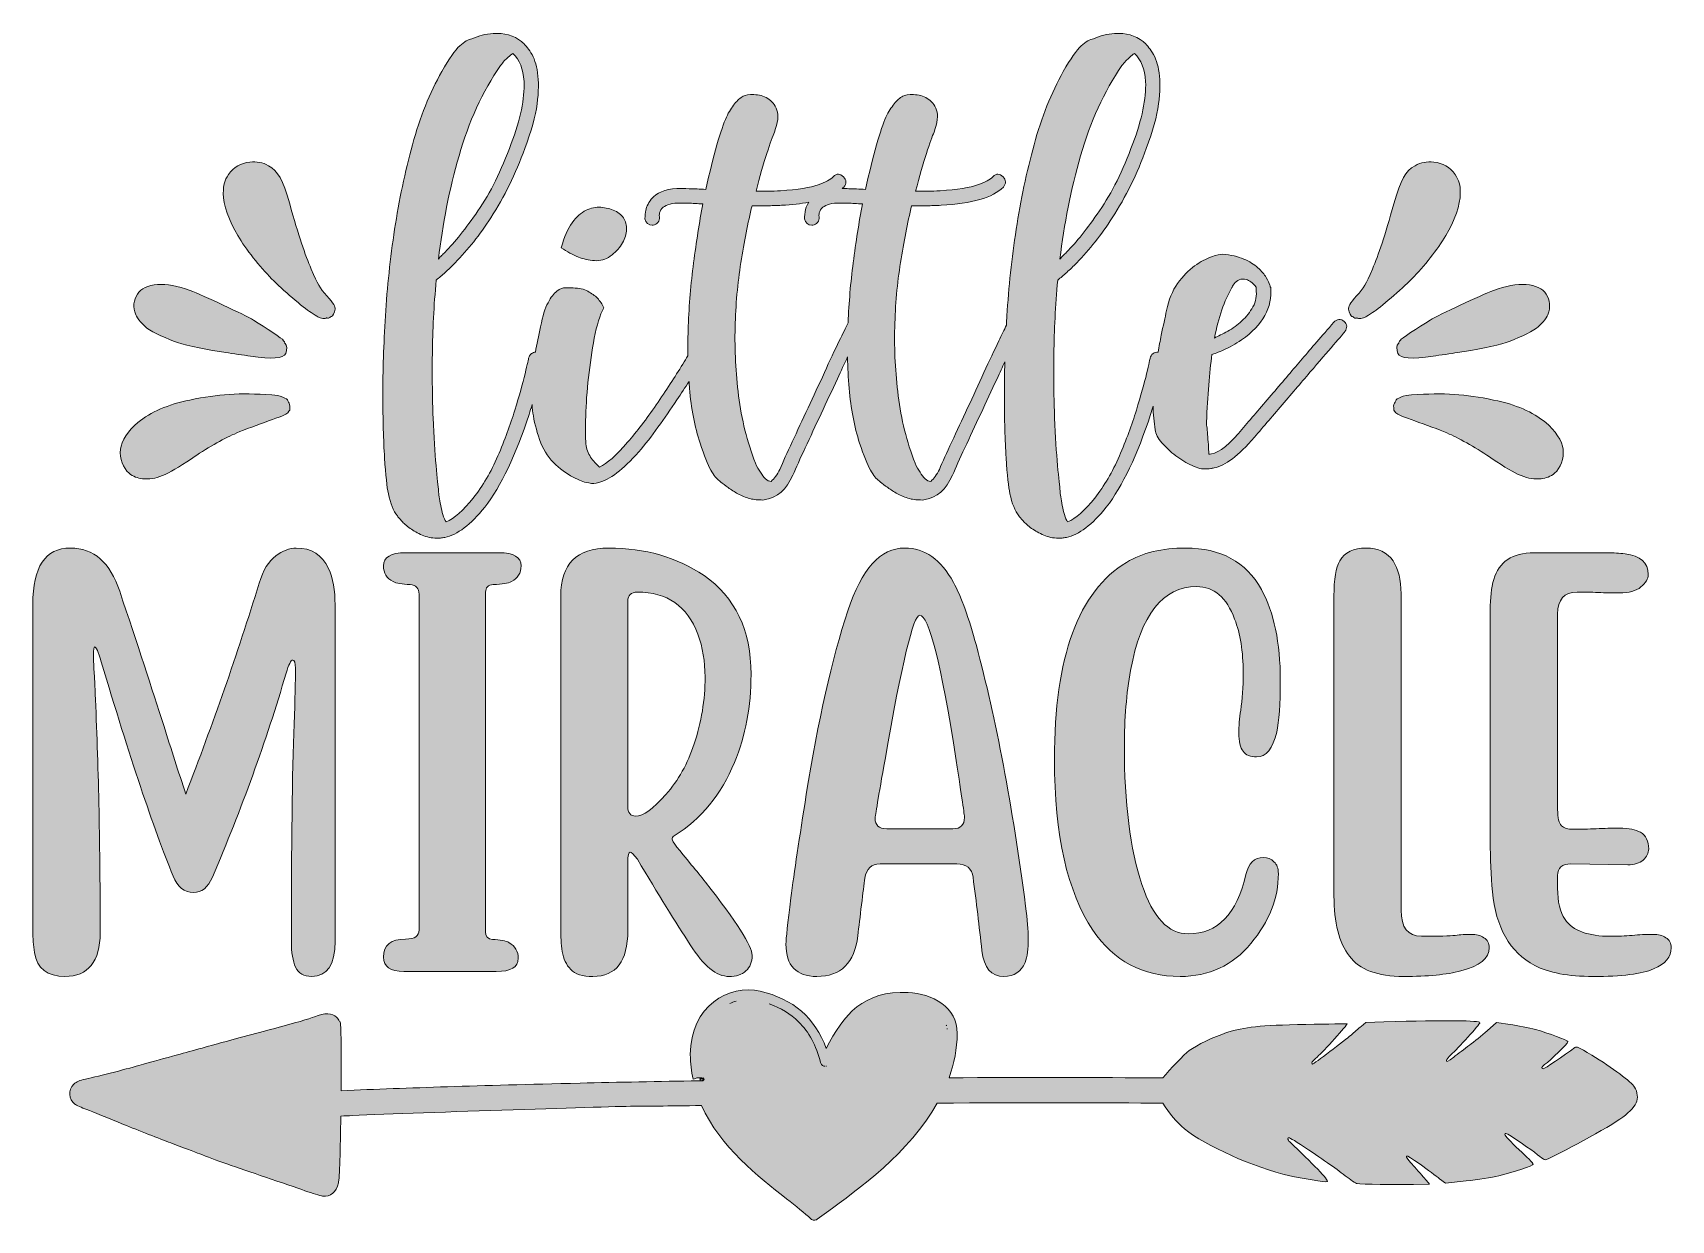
# Model space of a CAD drawing. Header units: inches. Extents: x 0.09 to 5.91, y -5.08 to -0.86.
import ezdxf

# ---------------------------------------------------------------- set-up
doc = ezdxf.new("R2010")
doc.units = ezdxf.units.IN
doc.header["$MEASUREMENT"] = 0
doc.layers.add('Layer 1', color=7, linetype='Continuous')

# ---------------------------------------------------------------- blocks, each defined once
blk = doc.blocks.new('block 2')
at = {"layer": 'Layer 1', "lineweight": 0}
for points, knots in [([(2.4799, -3.876), (2.5905, -4.0165), (2.6458, -4.103), (2.6458, -4.1356), (2.6458, -4.1596), (2.6384, -4.1782), (2.6238, -4.1912), (2.6092, -4.2042), (2.5892, -4.2107), (2.5638, -4.2107), (2.5195, -4.2107), (2.4737, -4.1733), (2.4262, -4.0985), (2.3748, -4.0204), (2.3123, -3.9193), (2.2388, -3.795), (2.2252, -3.7781), (2.2167, -3.7696), (2.2135, -3.7696), (2.2076, -3.7696), (2.2047, -3.7813), (2.2047, -3.8048), (2.2047, -3.8048), (2.2047, -4.0477), (2.2047, -4.0477), (2.2047, -4.1564), (2.1633, -4.2107), (2.0807, -4.2107), (2.0443, -4.2107), (2.0181, -4.2024), (2.0022, -4.1858), (1.9862, -4.1692), (1.9763, -4.1479), (1.9724, -4.1219), (1.9685, -4.0959), (1.9666, -4.0686), (1.9666, -4.0399), (1.9666, -4.0399), (1.9666, -2.8611), (1.9666, -2.8611), (1.9666, -2.7479), (2.0232, -2.6913), (2.1364, -2.6913), (2.2665, -2.6913), (2.3793, -2.7238), (2.475, -2.7889), (2.5862, -2.8656), (2.6419, -2.9824), (2.6419, -3.1392), (2.6419, -3.2531), (2.6223, -3.3572), (2.5833, -3.4515), (2.5365, -3.5647), (2.4652, -3.6515), (2.3696, -3.712), (2.3644, -3.7153), (2.3618, -3.7192), (2.3618, -3.7238), (2.3618, -3.7303), (2.3849, -3.7608), (2.4311, -3.8155), (2.4486, -3.8363), (2.4649, -3.8565), (2.4799, -3.876)], [0, 0, 0, 0, 1, 1, 1, 2, 2, 2, 3, 3, 3, 4, 4, 4, 5, 5, 5, 6, 6, 6, 7, 7, 7, 8, 8, 8, 9, 9, 9, 10, 10, 10, 11, 11, 11, 12, 12, 12, 13, 13, 13, 14, 14, 14, 15, 15, 15, 16, 16, 16, 17, 17, 17, 18, 18, 18, 19, 19, 19, 20, 20, 20, 21, 21, 21, 21]), ([(2.3393, -3.5657), (2.3842, -3.5149), (2.4177, -3.4551), (2.4398, -3.3861), (2.4659, -3.3087), (2.4789, -3.2296), (2.4789, -3.149), (2.4789, -3.0937), (2.4704, -3.0429), (2.4535, -2.9967), (2.4158, -2.8972), (2.3442, -2.8474), (2.2388, -2.8474), (2.216, -2.8481), (2.2047, -2.8588), (2.2047, -2.8796), (2.2047, -2.8796), (2.2047, -3.6076), (2.2047, -3.6076), (2.2047, -3.6304), (2.2141, -3.6418), (2.233, -3.6418), (2.259, -3.6418), (2.2945, -3.6164), (2.3393, -3.5657)], [0, 0, 0, 0, 1, 1, 1, 2, 2, 2, 3, 3, 3, 4, 4, 4, 5, 5, 5, 6, 6, 6, 7, 7, 7, 8, 8, 8, 8])]:
    blk.add_open_spline(points, degree=3, knots=knots, dxfattribs=at)
blk = doc.blocks.new('block 3')
at = {"layer": 'Layer 1', "lineweight": 0}
for points, knots in [([(3.6158, -3.9619), (3.6223, -4.0087), (3.6255, -4.0471), (3.6255, -4.077), (3.6255, -4.1128), (3.6216, -4.1408), (3.6138, -4.1609), (3.6008, -4.1941), (3.5758, -4.2107), (3.5387, -4.2107), (3.4938, -4.2107), (3.4678, -4.1801), (3.4606, -4.119), (3.4515, -4.0338), (3.4411, -3.9469), (3.4294, -3.8584), (3.4255, -3.8272), (3.4063, -3.8116), (3.3718, -3.8116), (3.3718, -3.8116), (3.0995, -3.8116), (3.0995, -3.8116), (3.0689, -3.8116), (3.0511, -3.8285), (3.0459, -3.8623), (3.0426, -3.8838), (3.0386, -3.9152), (3.0337, -3.9565), (3.0288, -3.9978), (3.0244, -4.0344), (3.0205, -4.0663), (3.0094, -4.1626), (2.961, -4.2107), (2.8751, -4.2107), (2.8022, -4.2107), (2.7658, -4.1723), (2.7658, -4.0956), (2.7658, -4.0774), (2.7716, -4.0229), (2.7834, -3.9321), (2.7951, -3.8413), (2.8133, -3.7189), (2.838, -3.5647), (2.8796, -3.3032), (2.9288, -3.0862), (2.9854, -2.9138), (3.0335, -2.7655), (3.1008, -2.6913), (3.1874, -2.6913), (3.2576, -2.6913), (3.3152, -2.732), (3.3601, -2.8133), (3.3881, -2.8653), (3.4151, -2.9398), (3.4411, -3.0367), (3.5107, -3.2957), (3.5689, -3.6041), (3.6158, -3.9619)], [0, 0, 0, 0, 1, 1, 1, 2, 2, 2, 3, 3, 3, 4, 4, 4, 5, 5, 5, 6, 6, 6, 7, 7, 7, 8, 8, 8, 9, 9, 9, 10, 10, 10, 11, 11, 11, 12, 12, 12, 13, 13, 13, 14, 14, 14, 15, 15, 15, 16, 16, 16, 17, 17, 17, 18, 18, 18, 19, 19, 19, 19]), ([(3.3991, -3.6467), (3.3991, -3.6402), (3.3894, -3.5728), (3.3699, -3.4447), (3.3158, -3.1012), (3.2726, -2.9294), (3.2401, -2.9294), (3.2179, -2.9294), (3.1769, -3.0999), (3.1171, -3.4407), (3.0937, -3.5741), (3.082, -3.6437), (3.082, -3.6496), (3.082, -3.6743), (3.0956, -3.6867), (3.123, -3.6867), (3.123, -3.6867), (3.3581, -3.6867), (3.3581, -3.6867), (3.3855, -3.6867), (3.3991, -3.6733), (3.3991, -3.6467)], [0, 0, 0, 0, 1, 1, 1, 2, 2, 2, 3, 3, 3, 4, 4, 4, 5, 5, 5, 6, 6, 6, 7, 7, 7, 7])]:
    blk.add_open_spline(points, degree=3, knots=knots, dxfattribs=at)
blk = doc.blocks.new('block 4')
at = {"layer": 'Layer 1', "lineweight": 0}
for points, knots in [([(2.4712, -4.5774), (2.4714, -4.5782), (2.4714, -4.579), (2.4717, -4.5797), (2.4688, -4.58), (2.4657, -4.58), (2.4629, -4.5803), (2.4621, -4.5795), (2.4613, -4.5759), (2.4606, -4.5759), (2.4611, -4.5759), (2.4616, -4.5756), (2.4621, -4.5756), (2.4621, -4.5748), (2.4624, -4.5738), (2.4626, -4.573), (2.4616, -4.5728), (2.4606, -4.5722), (2.4606, -4.5717), (2.4606, -4.5715), (2.4606, -4.5715), (2.4606, -4.5712), (2.4606, -4.5712), (2.4632, -4.5712), (2.4632, -4.5712), (2.4632, -4.5712), (2.4644, -4.5712), (2.4644, -4.5712), (2.4642, -4.5712), (2.4639, -4.5712), (2.4639, -4.5715), (2.465, -4.5717), (2.4657, -4.5725), (2.4663, -4.5735), (2.4675, -4.5728), (2.4686, -4.572), (2.4699, -4.5717), (2.4701, -4.5728), (2.4704, -4.5741), (2.4707, -4.5751), (2.4709, -4.5759), (2.4709, -4.5766), (2.4712, -4.5774)], [0, 0, 0, 0, 1, 1, 1, 2, 2, 2, 3, 3, 3, 4, 4, 4, 5, 5, 5, 6, 6, 6, 7, 7, 7, 8, 8, 8, 9, 9, 9, 10, 10, 10, 11, 11, 11, 12, 12, 12, 13, 13, 13, 14, 14, 14, 14]), ([(2.465, -4.5743), (2.4644, -4.5741), (2.4639, -4.5738), (2.4632, -4.5733), (2.4632, -4.5733), (2.4629, -4.5754), (2.4629, -4.5754), (2.4637, -4.5748), (2.4642, -4.5746), (2.465, -4.5743)], [0, 0, 0, 0, 1, 1, 1, 2, 2, 2, 3, 3, 3, 3])]:
    blk.add_open_spline(points, degree=3, knots=knots, dxfattribs=at)
blk = doc.blocks.new('block 5')
at = {"layer": 'Layer 1', "lineweight": 0}
for points, knots in [([(1.3554, -2.4986), (1.3625, -2.5331), (1.3732, -2.5593), (1.3873, -2.5773), (1.3895, -2.5807), (1.3943, -2.5866), (1.402, -2.595), (1.4096, -2.6035), (1.4197, -2.6122), (1.4323, -2.6214), (1.4449, -2.6304), (1.4591, -2.6385), (1.4751, -2.6454), (1.491, -2.6523), (1.5084, -2.656), (1.5273, -2.6563), (1.5317, -2.6564), (1.5362, -2.6562), (1.5406, -2.6557), (1.5451, -2.6552), (1.5501, -2.6544), (1.5556, -2.6535), (1.6002, -2.6443), (1.6473, -2.6085), (1.6973, -2.5461), (1.7551, -2.4706), (1.8075, -2.3612), (1.8544, -2.2178), (1.8582, -2.2056), (1.8617, -2.194), (1.865, -2.1827), (1.8661, -2.1963), (1.8677, -2.2097), (1.8698, -2.2229), (1.8748, -2.2535), (1.8837, -2.2855), (1.8964, -2.319), (1.9092, -2.3492), (1.9268, -2.3747), (1.9492, -2.3956), (1.9715, -2.4165), (1.9953, -2.4328), (2.0207, -2.4443), (2.025, -2.4466), (2.0311, -2.4494), (2.0388, -2.4529), (2.0465, -2.4564), (2.0559, -2.4588), (2.067, -2.4601), (2.078, -2.4636), (2.0896, -2.4632), (2.1019, -2.459), (2.1398, -2.4497), (2.187, -2.4134), (2.2436, -2.35), (2.2662, -2.3238), (2.2889, -2.2948), (2.3116, -2.263), (2.3343, -2.2313), (2.3568, -2.1989), (2.379, -2.1661), (2.3941, -2.1438), (2.4082, -2.122), (2.422, -2.1005), (2.4225, -2.1086), (2.4229, -2.1167), (2.4236, -2.1247), (2.4295, -2.1963), (2.442, -2.2612), (2.4609, -2.3191), (2.4757, -2.3638), (2.4884, -2.3956), (2.4992, -2.4146), (2.51, -2.4337), (2.5203, -2.4466), (2.5301, -2.4534), (2.5356, -2.458), (2.5433, -2.4639), (2.5531, -2.4713), (2.563, -2.4787), (2.5739, -2.4861), (2.586, -2.4935), (2.5981, -2.5009), (2.6115, -2.5072), (2.6264, -2.5125), (2.6413, -2.5177), (2.6565, -2.5205), (2.672, -2.5208), (2.6754, -2.5208), (2.6789, -2.5209), (2.6828, -2.521), (2.6867, -2.521), (2.6903, -2.5205), (2.6937, -2.5195), (2.7348, -2.5124), (2.7669, -2.4836), (2.79, -2.433), (2.8015, -2.4066), (2.8163, -2.3741), (2.8341, -2.3356), (2.852, -2.2971), (2.8707, -2.257), (2.8903, -2.2152), (2.9099, -2.1734), (2.9292, -2.1318), (2.9482, -2.0906), (2.9609, -2.0631), (2.9728, -2.0376), (2.9842, -2.0135), (2.9849, -2.0511), (2.9867, -2.0881), (2.9898, -2.1247), (2.9957, -2.1963), (3.0082, -2.2612), (3.0271, -2.3191), (3.0419, -2.3638), (3.0546, -2.3956), (3.0654, -2.4146), (3.0761, -2.4337), (3.0865, -2.4466), (3.0963, -2.4534), (3.1018, -2.458), (3.1094, -2.4639), (3.1193, -2.4713), (3.1291, -2.4787), (3.1401, -2.4861), (3.1522, -2.4935), (3.1642, -2.5009), (3.1777, -2.5072), (3.1926, -2.5125), (3.2075, -2.5177), (3.2227, -2.5205), (3.2382, -2.5208), (3.2415, -2.5208), (3.2451, -2.5209), (3.249, -2.521), (3.2529, -2.521), (3.2565, -2.5205), (3.2599, -2.5195), (3.301, -2.5124), (3.3331, -2.4836), (3.3562, -2.433), (3.3677, -2.4066), (3.3824, -2.3741), (3.4003, -2.3356), (3.4182, -2.2971), (3.4369, -2.257), (3.4565, -2.2152), (3.476, -2.1734), (3.4953, -2.1318), (3.5144, -2.0906), (3.5241, -2.0695), (3.5334, -2.0495), (3.5423, -2.0305), (3.5411, -2.0717), (3.5405, -2.1116), (3.5405, -2.1497), (3.5407, -2.2357), (3.5428, -2.3095), (3.5467, -2.3711), (3.5506, -2.4327), (3.5551, -2.4752), (3.5603, -2.4986), (3.5674, -2.5331), (3.578, -2.5593), (3.5921, -2.5773), (3.5943, -2.5807), (3.5992, -2.5866), (3.6068, -2.595), (3.6144, -2.6035), (3.6245, -2.6122), (3.6371, -2.6214), (3.6497, -2.6304), (3.664, -2.6385), (3.68, -2.6454), (3.6959, -2.6523), (3.7133, -2.656), (3.7322, -2.6563), (3.7366, -2.6564), (3.741, -2.6562), (3.7455, -2.6557), (3.7499, -2.6552), (3.7549, -2.6544), (3.7605, -2.6535), (3.805, -2.6443), (3.8522, -2.6085), (3.9021, -2.5461), (3.96, -2.4706), (4.0123, -2.3612), (4.0592, -2.2178), (4.0624, -2.2075), (4.0653, -2.1978), (4.0682, -2.1882), (4.0687, -2.2166), (4.0711, -2.2445), (4.0755, -2.2721), (4.0774, -2.2866), (4.0855, -2.302), (4.0996, -2.3183), (4.1137, -2.3346), (4.1301, -2.3499), (4.1487, -2.364), (4.1673, -2.3782), (4.1865, -2.3899), (4.2063, -2.3991), (4.2262, -2.4084), (4.2427, -2.412), (4.2561, -2.41), (4.2561, -2.41), (4.2577, -2.41), (4.2577, -2.41), (4.2577, -2.41), (4.261, -2.4101), (4.261, -2.4101), (4.2655, -2.4102), (4.2694, -2.41), (4.2727, -2.4095), (4.276, -2.409), (4.2799, -2.4082), (4.2844, -2.4072), (4.3233, -2.4001), (4.3711, -2.3638), (4.4277, -2.2982), (4.4605, -2.26), (4.4956, -2.219), (4.533, -2.1753), (4.5703, -2.1316), (4.6049, -2.0911), (4.6366, -2.054), (4.6682, -2.0168), (4.6949, -1.986), (4.7164, -1.9614), (4.7378, -1.9368), (4.7486, -1.924), (4.7487, -1.9229), (4.7532, -1.9174), (4.7552, -1.9113), (4.7548, -1.9047), (4.7543, -1.898), (4.7514, -1.8924), (4.7459, -1.8879), (4.7405, -1.8822), (4.7341, -1.8799), (4.7269, -1.8809), (4.7197, -1.8819), (4.7138, -1.8851), (4.7093, -1.8906), (4.6663, -1.9397), (4.6289, -1.9829), (4.5972, -2.02), (4.5655, -2.0572), (4.531, -2.0976), (4.4936, -2.1413), (4.4563, -2.185), (4.4212, -2.226), (4.3884, -2.2642), (4.3408, -2.3222), (4.3031, -2.3532), (4.2753, -2.3571), (4.273, -2.3582), (4.2697, -2.3587), (4.2653, -2.3586), (4.2655, -2.3475), (4.2651, -2.3359), (4.2642, -2.3236), (4.2633, -2.3114), (4.2624, -2.2998), (4.2615, -2.2886), (4.2606, -2.2776), (4.2596, -2.2681), (4.2587, -2.2603), (4.2577, -2.2526), (4.2572, -2.2476), (4.2573, -2.2453), (4.2623, -2.15), (4.2686, -2.0698), (4.2765, -2.0044), (4.2853, -2.0024), (4.2996, -1.9971), (4.3192, -1.9886), (4.3387, -1.98), (4.3597, -1.9682), (4.3821, -1.9531), (4.4574, -1.9), (4.4917, -1.838), (4.4852, -1.7669), (4.4852, -1.7669), (4.4836, -1.7652), (4.4836, -1.7652), (4.4836, -1.7619), (4.4831, -1.7596), (4.482, -1.7585), (4.4799, -1.7518), (4.4756, -1.7429), (4.4692, -1.7317), (4.4627, -1.7205), (4.4529, -1.7089), (4.4398, -1.6971), (4.4268, -1.6852), (4.41, -1.6749), (4.3896, -1.6662), (4.3693, -1.6576), (4.3442, -1.6519), (4.3143, -1.6491), (4.3065, -1.649), (4.2934, -1.6521), (4.275, -1.6584), (4.2566, -1.6647), (4.2367, -1.6755), (4.2154, -1.6906), (4.194, -1.7058), (4.174, -1.7265), (4.1552, -1.7528), (4.1365, -1.7791), (4.1235, -1.811), (4.1161, -1.8486), (4.1101, -1.874), (4.1038, -1.9033), (4.0971, -1.9364), (4.0932, -1.9559), (4.0895, -1.9762), (4.086, -1.9969), (4.0791, -1.9963), (4.0731, -1.9978), (4.068, -2.0017), (4.0623, -2.0061), (4.0589, -2.0115), (4.0577, -2.0182), (4.0577, -2.0193), (4.0535, -2.0375), (4.0451, -2.0729), (4.0367, -2.1082), (4.0246, -2.1515), (4.0087, -2.2028), (3.9929, -2.2541), (3.9728, -2.3081), (3.9485, -2.3648), (3.9243, -2.4215), (3.8951, -2.4712), (3.8611, -2.5138), (3.8259, -2.5587), (3.7938, -2.5869), (3.7648, -2.5986), (3.7605, -2.5919), (3.7567, -2.5832), (3.7536, -2.5727), (3.7504, -2.562), (3.7479, -2.5512), (3.7458, -2.5401), (3.7438, -2.5289), (3.7421, -2.5189), (3.7405, -2.51), (3.739, -2.5011), (3.7383, -2.4939), (3.7384, -2.4884), (3.7364, -2.4739), (3.7334, -2.444), (3.7292, -2.3984), (3.725, -2.3529), (3.7215, -2.2965), (3.7188, -2.2294), (3.7161, -2.1622), (3.7152, -2.0868), (3.7161, -2.0031), (3.717, -1.9194), (3.7216, -1.8321), (3.7298, -1.7413), (3.74, -1.7326), (3.7507, -1.7234), (3.7619, -1.7136), (3.7732, -1.7038), (3.785, -1.6924), (3.7975, -1.6793), (3.8426, -1.6335), (3.8846, -1.5804), (3.9233, -1.5201), (3.9473, -1.4828), (3.9693, -1.4438), (3.9894, -1.4031), (4.0095, -1.3625), (4.0278, -1.3195), (4.0441, -1.2743), (4.0673, -1.2127), (4.0818, -1.16), (4.0876, -1.1162), (4.0933, -1.0725), (4.094, -1.0357), (4.0895, -1.0056), (4.0851, -0.9756), (4.0772, -0.9519), (4.0658, -0.9345), (4.0545, -0.9172), (4.0433, -0.9039), (4.0324, -0.8949), (4.005, -0.8733), (3.9714, -0.8638), (3.9314, -0.8665), (3.9059, -0.8683), (3.8808, -0.8745), (3.8562, -0.8851), (3.844, -0.8872), (3.8297, -0.8955), (3.8134, -0.9102), (3.797, -0.9248), (3.7757, -0.9553), (3.7494, -1.0014), (3.707, -1.0772), (3.6725, -1.1636), (3.6459, -1.2607), (3.6193, -1.3579), (3.5981, -1.4579), (3.5824, -1.5607), (3.5668, -1.6636), (3.5558, -1.766), (3.5496, -1.8679), (3.5489, -1.8792), (3.5484, -1.8899), (3.5478, -1.901), (3.5401, -1.9172), (3.5312, -1.9356), (3.5209, -1.9568), (3.5047, -1.9898), (3.4872, -2.0272), (3.4682, -2.069), (3.4491, -2.1108), (3.4298, -2.1526), (3.4103, -2.1944), (3.3907, -2.2362), (3.3719, -2.2764), (3.3541, -2.3149), (3.3362, -2.3534), (3.3215, -2.3858), (3.31, -2.4122), (3.3007, -2.431), (3.2905, -2.4452), (3.2793, -2.455), (3.2726, -2.4548), (3.266, -2.4517), (3.2595, -2.4455), (3.2529, -2.4393), (3.247, -2.4317), (3.2416, -2.4227), (3.2351, -2.4137), (3.2292, -2.4031), (3.2238, -2.3908), (3.1941, -2.3137), (3.1742, -2.2341), (3.164, -2.1518), (3.1538, -2.0696), (3.1496, -1.9886), (3.1516, -1.9087), (3.1535, -1.8289), (3.1604, -1.7523), (3.1722, -1.6787), (3.184, -1.6052), (3.1971, -1.538), (3.2115, -1.4773), (3.2292, -1.4776), (3.2467, -1.4776), (3.2639, -1.4774), (3.2811, -1.4771), (3.2986, -1.4766), (3.3163, -1.4758), (3.4251, -1.4699), (3.4987, -1.4485), (3.537, -1.4114), (3.5472, -1.3983), (3.5469, -1.3861), (3.536, -1.3748), (3.524, -1.3624), (3.5118, -1.3622), (3.4994, -1.3742), (3.4904, -1.384), (3.4725, -1.3937), (3.4457, -1.4032), (3.4189, -1.4127), (3.3744, -1.4197), (3.3122, -1.4241), (3.2978, -1.425), (3.2834, -1.4256), (3.269, -1.4259), (3.2545, -1.4262), (3.2401, -1.4262), (3.2257, -1.426), (3.2388, -1.373), (3.2515, -1.3283), (3.2638, -1.2919), (3.2761, -1.2555), (3.2851, -1.2301), (3.2909, -1.2158), (3.3037, -1.1828), (3.3066, -1.1568), (3.2998, -1.1378), (3.2929, -1.1188), (3.282, -1.105), (3.2672, -1.0965), (3.2524, -1.0879), (3.2361, -1.0834), (3.2184, -1.0831), (3.2006, -1.0828), (3.1878, -1.0848), (3.18, -1.0891), (3.1699, -1.0945), (3.1598, -1.1035), (3.1496, -1.116), (3.1394, -1.1286), (3.1297, -1.1443), (3.1205, -1.1629), (3.1113, -1.1839), (3.1001, -1.2167), (3.0872, -1.2613), (3.0742, -1.306), (3.0611, -1.3588), (3.0478, -1.4195), (3.0256, -1.418), (3.006, -1.4171), (2.9888, -1.4168), (2.9802, -1.4167), (2.9722, -1.4165), (2.9648, -1.4164), (2.9668, -1.4147), (2.969, -1.4132), (2.9709, -1.4114), (2.9811, -1.3983), (2.9807, -1.3861), (2.9698, -1.3748), (2.9578, -1.3624), (2.9457, -1.3622), (2.9333, -1.3742), (2.9242, -1.384), (2.9063, -1.3937), (2.8795, -1.4032), (2.8527, -1.4127), (2.8082, -1.4197), (2.7461, -1.4241), (2.7316, -1.425), (2.7172, -1.4256), (2.7028, -1.4259), (2.6883, -1.4262), (2.6739, -1.4262), (2.6595, -1.426), (2.6727, -1.373), (2.6854, -1.3283), (2.6976, -1.2919), (2.7099, -1.2555), (2.7189, -1.2301), (2.7248, -1.2158), (2.7375, -1.1828), (2.7405, -1.1568), (2.7336, -1.1378), (2.7267, -1.1188), (2.7159, -1.105), (2.7011, -1.0965), (2.6862, -1.0879), (2.6699, -1.0834), (2.6522, -1.0831), (2.6345, -1.0828), (2.6217, -1.0848), (2.6138, -1.0891), (2.6038, -1.0945), (2.5936, -1.1035), (2.5834, -1.116), (2.5732, -1.1286), (2.5635, -1.1443), (2.5543, -1.1629), (2.5451, -1.1839), (2.534, -1.2167), (2.521, -1.2613), (2.508, -1.306), (2.4949, -1.3588), (2.4816, -1.4195), (2.4595, -1.418), (2.4398, -1.4171), (2.4226, -1.4168), (2.4055, -1.4165), (2.3908, -1.4163), (2.3786, -1.4161), (2.3364, -1.4187), (2.3062, -1.4314), (2.2881, -1.4544), (2.2756, -1.4697), (2.2687, -1.4846), (2.2673, -1.499), (2.266, -1.5134), (2.2653, -1.5217), (2.2652, -1.5239), (2.2694, -1.5384), (2.2782, -1.5457), (2.2915, -1.546), (2.2915, -1.546), (2.2948, -1.546), (2.2948, -1.546), (2.3015, -1.545), (2.3071, -1.5418), (2.3116, -1.5363), (2.3161, -1.5309), (2.3179, -1.5242), (2.3169, -1.5165), (2.3159, -1.5142), (2.3159, -1.5109), (2.3171, -1.5065), (2.3172, -1.5009), (2.3201, -1.4943), (2.3258, -1.4867), (2.3359, -1.4758), (2.3543, -1.4694), (2.381, -1.4677), (2.3899, -1.4678), (2.4024, -1.468), (2.4184, -1.4683), (2.4345, -1.4686), (2.4519, -1.4695), (2.4708, -1.4709), (2.4585, -1.5361), (2.4476, -1.6058), (2.438, -1.6799), (2.4284, -1.7541), (2.4221, -1.8288), (2.4191, -1.9042), (2.4177, -1.9396), (2.4174, -1.9745), (2.418, -2.0091), (2.412, -2.0188), (2.4059, -2.0287), (2.3995, -2.0392), (2.3716, -2.0847), (2.3402, -2.1327), (2.3055, -2.1831), (2.2708, -2.2335), (2.2371, -2.2778), (2.2042, -2.3161), (2.1635, -2.363), (2.1302, -2.3924), (2.1045, -2.4041), (2.0925, -2.394), (2.0819, -2.3821), (2.0727, -2.3687), (2.0635, -2.3552), (2.058, -2.3396), (2.0561, -2.3218), (2.0542, -2.2996), (2.054, -2.2669), (2.0553, -2.2236), (2.0566, -2.1804), (2.0599, -2.1347), (2.0652, -2.0866), (2.0704, -2.0384), (2.0774, -1.9917), (2.0859, -1.9464), (2.0945, -1.901), (2.1056, -1.8652), (2.1194, -1.8388), (2.114, -1.8265), (2.1065, -1.8153), (2.0967, -1.8051), (2.088, -1.7961), (2.0768, -1.7879), (2.063, -1.7804), (2.0493, -1.773), (2.0319, -1.7691), (2.0108, -1.7687), (2.0031, -1.7686), (1.9942, -1.7684), (1.9842, -1.7682), (1.9742, -1.7681), (1.9639, -1.772), (1.9532, -1.7802), (1.9425, -1.7883), (1.9321, -1.802), (1.9217, -1.8212), (1.9114, -1.8405), (1.9026, -1.8689), (1.8953, -1.9064), (1.8881, -1.9385), (1.8821, -1.9686), (1.8771, -1.9967), (1.8719, -1.9969), (1.8672, -1.9986), (1.8631, -2.0017), (1.8575, -2.0061), (1.8541, -2.0115), (1.8529, -2.0182), (1.8528, -2.0193), (1.8486, -2.0375), (1.8403, -2.0729), (1.8319, -2.1082), (1.8198, -2.1515), (1.8039, -2.2028), (1.788, -2.2541), (1.768, -2.3081), (1.7437, -2.3648), (1.7194, -2.4215), (1.6902, -2.4712), (1.6562, -2.5138), (1.6211, -2.5587), (1.589, -2.5869), (1.5599, -2.5986), (1.5556, -2.5919), (1.5519, -2.5832), (1.5487, -2.5727), (1.5456, -2.562), (1.543, -2.5512), (1.541, -2.5401), (1.5389, -2.5289), (1.5372, -2.5189), (1.5357, -2.51), (1.5342, -2.5011), (1.5335, -2.4939), (1.5336, -2.4884), (1.5316, -2.4739), (1.5285, -2.444), (1.5243, -2.3984), (1.5201, -2.3529), (1.5167, -2.2965), (1.514, -2.2294), (1.5113, -2.1622), (1.5104, -2.0868), (1.5113, -2.0031), (1.5122, -1.9194), (1.5168, -1.8321), (1.525, -1.7413), (1.5351, -1.7326), (1.5458, -1.7234), (1.5571, -1.7136), (1.5683, -1.7038), (1.5802, -1.6924), (1.5926, -1.6793), (1.6377, -1.6335), (1.6797, -1.5804), (1.7185, -1.5201), (1.7424, -1.4828), (1.7644, -1.4438), (1.7846, -1.4031), (1.8047, -1.3625), (1.8229, -1.3195), (1.8392, -1.2743), (1.8625, -1.2127), (1.877, -1.16), (1.8828, -1.1162), (1.8885, -1.0725), (1.8891, -1.0357), (1.8847, -1.0056), (1.8802, -0.9756), (1.8723, -0.9519), (1.861, -0.9345), (1.8496, -0.9172), (1.8385, -0.9039), (1.8276, -0.8949), (1.8002, -0.8733), (1.7665, -0.8638), (1.7266, -0.8665), (1.701, -0.8683), (1.676, -0.8745), (1.6514, -0.8851), (1.6391, -0.8872), (1.6249, -0.8955), (1.6085, -0.9102), (1.5922, -0.9248), (1.5709, -0.9553), (1.5446, -1.0014), (1.5022, -1.0772), (1.4677, -1.1636), (1.441, -1.2607), (1.4144, -1.3579), (1.3932, -1.4579), (1.3776, -1.5607), (1.3619, -1.6636), (1.351, -1.766), (1.3448, -1.8679), (1.3386, -1.9698), (1.3355, -2.0638), (1.3357, -2.1497), (1.3359, -2.2357), (1.3379, -2.3095), (1.3418, -2.3711), (1.3457, -2.4327), (1.3502, -2.4752), (1.3554, -2.4986)], [0, 0, 0, 0, 1, 1, 1, 2, 2, 2, 3, 3, 3, 4, 4, 4, 5, 5, 5, 6, 6, 6, 7, 7, 7, 8, 8, 8, 9, 9, 9, 10, 10, 10, 11, 11, 11, 12, 12, 12, 13, 13, 13, 14, 14, 14, 15, 15, 15, 16, 16, 16, 17, 17, 17, 18, 18, 18, 19, 19, 19, 20, 20, 20, 21, 21, 21, 22, 22, 22, 23, 23, 23, 24, 24, 24, 25, 25, 25, 26, 26, 26, 27, 27, 27, 28, 28, 28, 29, 29, 29, 30, 30, 30, 31, 31, 31, 32, 32, 32, 33, 33, 33, 34, 34, 34, 35, 35, 35, 36, 36, 36, 37, 37, 37, 38, 38, 38, 39, 39, 39, 40, 40, 40, 41, 41, 41, 42, 42, 42, 43, 43, 43, 44, 44, 44, 45, 45, 45, 46, 46, 46, 47, 47, 47, 48, 48, 48, 49, 49, 49, 50, 50, 50, 51, 51, 51, 52, 52, 52, 53, 53, 53, 54, 54, 54, 55, 55, 55, 56, 56, 56, 57, 57, 57, 58, 58, 58, 59, 59, 59, 60, 60, 60, 61, 61, 61, 62, 62, 62, 63, 63, 63, 64, 64, 64, 65, 65, 65, 66, 66, 66, 67, 67, 67, 68, 68, 68, 69, 69, 69, 70, 70, 70, 71, 71, 71, 72, 72, 72, 73, 73, 73, 74, 74, 74, 75, 75, 75, 76, 76, 76, 77, 77, 77, 78, 78, 78, 79, 79, 79, 80, 80, 80, 81, 81, 81, 82, 82, 82, 83, 83, 83, 84, 84, 84, 85, 85, 85, 86, 86, 86, 87, 87, 87, 88, 88, 88, 89, 89, 89, 90, 90, 90, 91, 91, 91, 92, 92, 92, 93, 93, 93, 94, 94, 94, 95, 95, 95, 96, 96, 96, 97, 97, 97, 98, 98, 98, 99, 99, 99, 100, 100, 100, 101, 101, 101, 102, 102, 102, 103, 103, 103, 104, 104, 104, 105, 105, 105, 106, 106, 106, 107, 107, 107, 108, 108, 108, 109, 109, 109, 110, 110, 110, 111, 111, 111, 112, 112, 112, 113, 113, 113, 114, 114, 114, 115, 115, 115, 116, 116, 116, 117, 117, 117, 118, 118, 118, 119, 119, 119, 120, 120, 120, 121, 121, 121, 122, 122, 122, 123, 123, 123, 124, 124, 124, 125, 125, 125, 126, 126, 126, 127, 127, 127, 128, 128, 128, 129, 129, 129, 130, 130, 130, 131, 131, 131, 132, 132, 132, 133, 133, 133, 134, 134, 134, 135, 135, 135, 136, 136, 136, 137, 137, 137, 138, 138, 138, 139, 139, 139, 140, 140, 140, 141, 141, 141, 142, 142, 142, 143, 143, 143, 144, 144, 144, 145, 145, 145, 146, 146, 146, 147, 147, 147, 148, 148, 148, 149, 149, 149, 150, 150, 150, 151, 151, 151, 152, 152, 152, 153, 153, 153, 154, 154, 154, 155, 155, 155, 156, 156, 156, 157, 157, 157, 158, 158, 158, 159, 159, 159, 160, 160, 160, 161, 161, 161, 162, 162, 162, 163, 163, 163, 164, 164, 164, 165, 165, 165, 166, 166, 166, 167, 167, 167, 168, 168, 168, 169, 169, 169, 170, 170, 170, 171, 171, 171, 172, 172, 172, 173, 173, 173, 174, 174, 174, 175, 175, 175, 176, 176, 176, 177, 177, 177, 178, 178, 178, 179, 179, 179, 180, 180, 180, 181, 181, 181, 182, 182, 182, 183, 183, 183, 184, 184, 184, 185, 185, 185, 186, 186, 186, 187, 187, 187, 188, 188, 188, 189, 189, 189, 190, 190, 190, 191, 191, 191, 192, 192, 192, 193, 193, 193, 194, 194, 194, 195, 195, 195, 196, 196, 196, 197, 197, 197, 198, 198, 198, 199, 199, 199, 200, 200, 200, 201, 201, 201, 202, 202, 202, 203, 203, 203, 204, 204, 204, 205, 205, 205, 206, 206, 206, 207, 207, 207, 208, 208, 208, 209, 209, 209, 210, 210, 210, 211, 211, 211, 212, 212, 212, 213, 213, 213, 214, 214, 214, 215, 215, 215, 216, 216, 216, 217, 217, 217, 218, 218, 218, 219, 219, 219, 220, 220, 220, 221, 221, 221, 222, 222, 222, 223, 223, 223, 224, 224, 224, 225, 225, 225, 226, 226, 226, 227, 227, 227, 228, 228, 228, 229, 229, 229, 230, 230, 230, 231, 231, 231, 232, 232, 232, 233, 233, 233, 234, 234, 234, 235, 235, 235, 236, 236, 236, 237, 237, 237, 238, 238, 238, 239, 239, 239, 240, 240, 240, 241, 241, 241, 242, 242, 242, 243, 243, 243, 244, 244, 244, 245, 245, 245, 246, 246, 246, 247, 247, 247, 248, 248, 248, 249, 249, 249, 250, 250, 250, 251, 251, 251, 252, 252, 252, 253, 253, 253, 254, 254, 254, 255, 255, 255, 256, 256, 256, 257, 257, 257, 258, 258, 258, 259, 259, 259, 259]), ([(1.6059, -1.3002), (1.6401, -1.1799), (1.6891, -1.0732), (1.7529, -0.9801), (1.7574, -0.9746), (1.7619, -0.9691), (1.7665, -0.9637), (1.771, -0.9593), (1.7758, -0.9547), (1.7808, -0.9498), (1.7859, -0.9449), (1.7913, -0.9408), (1.7969, -0.9376), (1.8209, -0.9591), (1.8342, -0.992), (1.8367, -1.0364), (1.839, -1.0975), (1.8238, -1.1709), (1.7913, -1.2569), (1.7563, -1.3527), (1.717, -1.4322), (1.6732, -1.4952), (1.6294, -1.5582), (1.5906, -1.6072), (1.5567, -1.642), (1.5522, -1.6464), (1.5479, -1.6505), (1.544, -1.6543), (1.54, -1.6581), (1.5364, -1.6622), (1.533, -1.6666), (1.5473, -1.5426), (1.5716, -1.4205), (1.6059, -1.3002)], [0, 0, 0, 0, 1, 1, 1, 2, 2, 2, 3, 3, 3, 4, 4, 4, 5, 5, 5, 6, 6, 6, 7, 7, 7, 8, 8, 8, 9, 9, 9, 10, 10, 10, 11, 11, 11, 11]), ([(3.8107, -1.3002), (3.845, -1.1799), (3.894, -1.0732), (3.9577, -0.9801), (3.9622, -0.9746), (3.9668, -0.9691), (3.9713, -0.9637), (3.9758, -0.9593), (3.9806, -0.9547), (3.9857, -0.9498), (3.9908, -0.9449), (3.9961, -0.9408), (4.0017, -0.9376), (4.0257, -0.9591), (4.039, -0.992), (4.0416, -1.0364), (4.0438, -1.0975), (4.0287, -1.1709), (3.9962, -1.2569), (3.9612, -1.3527), (3.9218, -1.4322), (3.878, -1.4952), (3.8342, -1.5582), (3.7954, -1.6072), (3.7615, -1.642), (3.757, -1.6464), (3.7528, -1.6505), (3.7488, -1.6543), (3.7449, -1.6581), (3.7412, -1.6622), (3.7378, -1.6666), (3.7522, -1.5426), (3.7765, -1.4205), (3.8107, -1.3002)], [0, 0, 0, 0, 1, 1, 1, 2, 2, 2, 3, 3, 3, 4, 4, 4, 5, 5, 5, 6, 6, 6, 7, 7, 7, 8, 8, 8, 9, 9, 9, 10, 10, 10, 11, 11, 11, 11]), ([(2.5854, -1.9087), (2.5873, -1.8289), (2.5942, -1.7523), (2.606, -1.6787), (2.6179, -1.6052), (2.631, -1.538), (2.6453, -1.4773), (2.6631, -1.4776), (2.6805, -1.4776), (2.6977, -1.4774), (2.7149, -1.4771), (2.7324, -1.4766), (2.7502, -1.4758), (2.7864, -1.4738), (2.8184, -1.47), (2.8468, -1.4646), (2.8391, -1.4763), (2.8346, -1.4878), (2.8335, -1.499), (2.8322, -1.5134), (2.8314, -1.5217), (2.8314, -1.5239), (2.8356, -1.5384), (2.8443, -1.5457), (2.8576, -1.546), (2.8576, -1.546), (2.861, -1.546), (2.861, -1.546), (2.8676, -1.545), (2.8733, -1.5418), (2.8778, -1.5363), (2.8823, -1.5309), (2.8841, -1.5242), (2.8831, -1.5165), (2.882, -1.5142), (2.8821, -1.5109), (2.8833, -1.5065), (2.8834, -1.5009), (2.8863, -1.4943), (2.8919, -1.4867), (2.9021, -1.4758), (2.9205, -1.4694), (2.9472, -1.4677), (2.9561, -1.4678), (2.9685, -1.468), (2.9846, -1.4683), (3.0006, -1.4686), (3.0181, -1.4695), (3.0369, -1.4709), (3.0247, -1.5361), (3.0138, -1.6058), (3.0042, -1.6799), (2.9951, -1.7501), (2.9891, -1.8208), (2.9859, -1.8921), (2.9773, -1.9102), (2.9669, -1.9317), (2.9547, -1.9568), (2.9386, -1.9898), (2.921, -2.0272), (2.902, -2.069), (2.883, -2.1108), (2.8637, -2.1526), (2.8441, -2.1944), (2.8245, -2.2362), (2.8058, -2.2764), (2.7879, -2.3149), (2.77, -2.3534), (2.7553, -2.3858), (2.7438, -2.4122), (2.7346, -2.431), (2.7243, -2.4452), (2.7131, -2.455), (2.7065, -2.4548), (2.6998, -2.4517), (2.6933, -2.4455), (2.6868, -2.4393), (2.6808, -2.4317), (2.6754, -2.4227), (2.6689, -2.4137), (2.663, -2.4031), (2.6577, -2.3908), (2.6279, -2.3137), (2.608, -2.2341), (2.5978, -2.1518), (2.5876, -2.0696), (2.5834, -1.9886), (2.5854, -1.9087)], [0, 0, 0, 0, 1, 1, 1, 2, 2, 2, 3, 3, 3, 4, 4, 4, 5, 5, 5, 6, 6, 6, 7, 7, 7, 8, 8, 8, 9, 9, 9, 10, 10, 10, 11, 11, 11, 12, 12, 12, 13, 13, 13, 14, 14, 14, 15, 15, 15, 16, 16, 16, 17, 17, 17, 18, 18, 18, 19, 19, 19, 20, 20, 20, 21, 21, 21, 22, 22, 22, 23, 23, 23, 24, 24, 24, 25, 25, 25, 26, 26, 26, 27, 27, 27, 28, 28, 28, 29, 29, 29, 29]), ([(4.3471, -1.7678), (4.3483, -1.7656), (4.3511, -1.7612), (4.3557, -1.7546), (4.3602, -1.7481), (4.3661, -1.7432), (4.3734, -1.74), (4.3806, -1.7368), (4.3893, -1.7364), (4.3992, -1.7388), (4.4091, -1.7412), (4.4206, -1.7502), (4.4336, -1.766), (4.4336, -1.766), (4.4335, -1.7726), (4.4335, -1.7726), (4.4365, -1.796), (4.4328, -1.817), (4.4225, -1.8356), (4.4121, -1.8543), (4.3991, -1.871), (4.3833, -1.8857), (4.3675, -1.9004), (4.3507, -1.9126), (4.3328, -1.9223), (4.3149, -1.9319), (4.2992, -1.94), (4.2858, -1.9464), (4.3004, -1.8734), (4.3208, -1.8139), (4.3471, -1.7678)], [0, 0, 0, 0, 1, 1, 1, 2, 2, 2, 3, 3, 3, 4, 4, 4, 5, 5, 5, 6, 6, 6, 7, 7, 7, 8, 8, 8, 9, 9, 9, 10, 10, 10, 10])]:
    blk.add_open_spline(points, degree=3, knots=knots, dxfattribs=at)
blk = doc.blocks.new('block 6')
at = {"layer": 'Layer 1', "lineweight": 0}
for points, knots in [([(5.7762, -4.603), (5.7651, -4.5847), (5.6973, -4.5342), (5.6239, -4.4898), (5.5758, -4.4603), (5.5714, -4.4585), (5.5644, -4.4631), (5.5269, -4.4905), (5.4553, -4.5386), (5.4519, -4.5386), (5.4437, -4.5392), (5.4468, -4.5301), (5.4568, -4.5229), (5.4788, -4.5081), (5.5393, -4.4487), (5.5393, -4.4419), (5.5391, -4.4368), (5.4706, -4.4112), (5.4245, -4.3987), (5.4013, -4.3925), (5.3607, -4.3845), (5.3343, -4.3809), (5.3343, -4.3809), (5.2865, -4.3739), (5.2865, -4.3739), (5.2865, -4.3739), (5.2534, -4.4031), (5.2534, -4.4031), (5.2355, -4.4189), (5.2068, -4.4422), (5.1903, -4.4546), (5.1732, -4.4673), (5.1479, -4.4861), (5.1344, -4.4967), (5.1137, -4.5125), (5.1091, -4.5146), (5.1088, -4.5092), (5.1086, -4.5055), (5.1163, -4.496), (5.1259, -4.4874), (5.1466, -4.4696), (5.2275, -4.3799), (5.2275, -4.3747), (5.227, -4.3667), (5.1101, -4.3654), (4.8867, -4.3713), (4.8867, -4.3713), (4.8226, -4.3734), (4.8226, -4.3734), (4.8226, -4.3734), (4.806, -4.3876), (4.806, -4.3876), (4.7967, -4.3954), (4.7807, -4.4093), (4.7704, -4.4184), (4.7489, -4.4368), (4.6367, -4.5218), (4.6333, -4.5221), (4.6323, -4.5221), (4.6315, -4.52), (4.6312, -4.5172), (4.6312, -4.5146), (4.64, -4.5047), (4.6509, -4.4954), (4.6705, -4.4786), (4.759, -4.3811), (4.7564, -4.379), (4.7556, -4.3783), (4.6897, -4.379), (4.61, -4.3808), (4.4427, -4.3842), (4.3944, -4.3892), (4.329, -4.4099), (4.2842, -4.4241), (4.2222, -4.4539), (4.1961, -4.4736), (4.178, -4.487), (4.1273, -4.5407), (4.1027, -4.5704), (3.87, -4.5684), (3.6135, -4.5696), (3.3446, -4.5696), (3.3625, -4.5181), (3.3728, -4.468), (3.3733, -4.4127), (3.3743, -4.3188), (3.2838, -4.2715), (3.1993, -4.2674), (3.0395, -4.2604), (2.971, -4.3455), (2.9087, -4.466), (2.8686, -4.3574), (2.7918, -4.2907), (2.6744, -4.2625), (2.565, -4.2366), (2.4264, -4.3163), (2.4264, -4.4872), (2.4264, -4.5198), (2.4301, -4.5453), (2.4368, -4.5751), (2.4425, -4.5748), (2.4482, -4.5696), (2.4538, -4.5696), (2.4541, -4.5696), (2.4541, -4.5696), (2.4544, -4.5696), (2.4544, -4.5696), (2.4643, -4.5696), (2.4643, -4.5696), (2.4663, -4.5703), (2.4685, -4.5707), (2.47, -4.5709), (2.4699, -4.571), (2.4699, -4.5712), (2.4699, -4.5712), (2.4699, -4.5712), (2.4707, -4.5712), (2.4707, -4.5712), (2.4707, -4.5715), (2.4707, -4.5715), (2.4707, -4.5715), (2.4709, -4.5728), (2.4712, -4.5738), (2.4714, -4.5751), (2.4714, -4.5751), (2.4714, -4.5751), (2.4717, -4.5751), (2.4714, -4.5738), (2.4712, -4.5728), (2.4709, -4.5715), (2.4709, -4.5715), (2.4709, -4.5712), (2.4709, -4.5712), (2.4709, -4.5712), (2.4714, -4.5712), (2.4714, -4.5712), (2.4714, -4.5712), (2.4714, -4.5712), (2.4714, -4.5712), (2.4715, -4.5712), (2.4715, -4.5712), (2.4715, -4.5712), (2.4716, -4.5715), (2.4717, -4.5717), (2.4717, -4.5716), (2.4717, -4.5715), (2.4717, -4.5714), (2.4717, -4.5712), (2.4717, -4.5712), (2.4718, -4.5712), (2.4718, -4.5712), (2.4718, -4.5712), (2.4718, -4.571), (2.4718, -4.571), (2.4718, -4.571), (2.4718, -4.5702), (2.4718, -4.5702), (2.473, -4.5716), (2.4759, -4.5752), (2.4761, -4.5758), (2.4733, -4.5761), (2.4718, -4.58), (2.4718, -4.5803), (2.4718, -4.5803), (2.4659, -4.5803), (2.4611, -4.5803), (2.4609, -4.5803), (2.4607, -4.5803), (2.4606, -4.5803), (2.4606, -4.5803), (2.4601, -4.5803), (2.459, -4.5803), (2.459, -4.5803), (2.4544, -4.5803), (2.4544, -4.5803), (2.4544, -4.5804), (2.4544, -4.5805), (2.4544, -4.5805), (2.3203, -4.5829), (2.1682, -4.5857), (2.0352, -4.5891), (1.667, -4.5981), (1.433, -4.6051), (1.1876, -4.6159), (1.1887, -4.488), (1.1879, -4.3716), (1.184, -4.3716), (1.1822, -4.3716), (1.1804, -4.3698), (1.1804, -4.368), (1.1804, -4.3659), (1.1763, -4.3597), (1.1716, -4.3548), (1.1574, -4.3398), (1.1284, -4.339), (1.0927, -4.3538), (1.0772, -4.36), (1.0172, -4.3775), (0.9593, -4.3931), (0.9011, -4.4081), (0.8112, -4.4324), (0.7597, -4.4466), (0.708, -4.4608), (0.632, -4.4817), (0.5901, -4.4934), (0.5487, -4.5045), (0.498, -4.5185), (0.4781, -4.5244), (0.4404, -4.5355), (0.3289, -4.564), (0.2806, -4.5748), (0.2589, -4.5792), (0.2498, -4.5834), (0.24, -4.5924), (0.2185, -4.6131), (0.2198, -4.6465), (0.2434, -4.6635), (0.2477, -4.6669), (0.2669, -4.6754), (0.2858, -4.6829), (0.3046, -4.6904), (0.3633, -4.7137), (0.4163, -4.7354), (0.4688, -4.7569), (0.5438, -4.7863), (0.5831, -4.8008), (0.6219, -4.8156), (0.6684, -4.8329), (0.6863, -4.8401), (0.7349, -4.859), (0.8166, -4.8877), (0.92, -4.9229), (0.9707, -4.9399), (1.0338, -4.9614), (1.0594, -4.9707), (1.0855, -4.98), (1.1134, -4.9885), (1.122, -4.9896), (1.1504, -4.9927), (1.1708, -4.9759), (1.1781, -4.9428), (1.182, -4.9273), (1.1851, -4.822), (1.1866, -4.7059), (1.2008, -4.7054), (1.214, -4.7049), (1.2264, -4.7041), (1.4788, -4.693), (2.1617, -4.6708), (2.2348, -4.6708), (2.2563, -4.671), (2.3481, -4.67), (2.4663, -4.6684), (2.5325, -4.8156), (2.6685, -4.9218), (2.7675, -4.9991), (2.8021, -5.0263), (2.8319, -5.0496), (2.8541, -5.0705), (2.8575, -5.0736), (2.8616, -5.0752), (2.866, -5.0752), (2.8696, -5.0752), (2.8732, -5.0741), (2.8761, -5.0718), (2.8761, -5.0718), (2.9092, -5.0478), (2.9092, -5.0478), (3.0222, -4.966), (3.2037, -4.835), (3.3027, -4.6599), (3.6102, -4.6584), (3.9052, -4.6581), (4.103, -4.6602), (4.1247, -4.6958), (4.1516, -4.7282), (4.1795, -4.7507), (4.2548, -4.8122), (4.4234, -4.8872), (4.5534, -4.9177), (4.593, -4.9267), (4.6804, -4.9404), (4.6861, -4.9384), (4.6933, -4.9353), (4.6323, -4.8709), (4.5526, -4.7975), (4.5488, -4.7941), (4.5459, -4.7884), (4.5464, -4.7848), (4.547, -4.7794), (4.5557, -4.7838), (4.5912, -4.807), (4.67, -4.859), (4.7137, -4.8895), (4.7491, -4.9172), (4.768, -4.9319), (4.7874, -4.9446), (4.7918, -4.9454), (4.8055, -4.9474), (4.9309, -4.9495), (4.9914, -4.9485), (4.9914, -4.9485), (5.0491, -4.9477), (5.0491, -4.9477), (5.0491, -4.9477), (5.0377, -4.934), (5.0377, -4.934), (5.0315, -4.927), (5.0129, -4.9055), (4.9961, -4.8869), (4.9516, -4.8378), (4.9576, -4.8347), (5.015, -4.8763), (5.0416, -4.8955), (5.0726, -4.9187), (5.0843, -4.9278), (5.0843, -4.9278), (5.1057, -4.9441), (5.1057, -4.9441), (5.1057, -4.9441), (5.1786, -4.9358), (5.1786, -4.9358), (5.219, -4.9309), (5.2709, -4.9229), (5.2945, -4.9174), (5.3501, -4.9048), (5.4165, -4.8823), (5.4165, -4.8758), (5.4165, -4.8732), (5.394, -4.8502), (5.3666, -4.8251), (5.3348, -4.7957), (5.3164, -4.776), (5.3162, -4.7713), (5.3159, -4.7644), (5.318, -4.7651), (5.3384, -4.7776), (5.3661, -4.7949), (5.4225, -4.8344), (5.4403, -4.8494), (5.4481, -4.8559), (5.4563, -4.8608), (5.4587, -4.8606), (5.4749, -4.8595), (5.6606, -4.7592), (5.7237, -4.717), (5.7519, -4.6984), (5.7751, -4.6752), (5.7821, -4.6591), (5.7891, -4.6428), (5.7868, -4.6203), (5.7762, -4.603)], [0, 0, 0, 0, 1, 1, 1, 2, 2, 2, 3, 3, 3, 4, 4, 4, 5, 5, 5, 6, 6, 6, 7, 7, 7, 8, 8, 8, 9, 9, 9, 10, 10, 10, 11, 11, 11, 12, 12, 12, 13, 13, 13, 14, 14, 14, 15, 15, 15, 16, 16, 16, 17, 17, 17, 18, 18, 18, 19, 19, 19, 20, 20, 20, 21, 21, 21, 22, 22, 22, 23, 23, 23, 24, 24, 24, 25, 25, 25, 26, 26, 26, 27, 27, 27, 28, 28, 28, 29, 29, 29, 30, 30, 30, 31, 31, 31, 32, 32, 32, 33, 33, 33, 34, 34, 34, 35, 35, 35, 36, 36, 36, 37, 37, 37, 38, 38, 38, 39, 39, 39, 40, 40, 40, 41, 41, 41, 42, 42, 42, 43, 43, 43, 44, 44, 44, 45, 45, 45, 46, 46, 46, 47, 47, 47, 48, 48, 48, 49, 49, 49, 50, 50, 50, 51, 51, 51, 52, 52, 52, 53, 53, 53, 54, 54, 54, 55, 55, 55, 56, 56, 56, 57, 57, 57, 58, 58, 58, 59, 59, 59, 60, 60, 60, 61, 61, 61, 62, 62, 62, 63, 63, 63, 64, 64, 64, 65, 65, 65, 66, 66, 66, 67, 67, 67, 68, 68, 68, 69, 69, 69, 70, 70, 70, 71, 71, 71, 72, 72, 72, 73, 73, 73, 74, 74, 74, 75, 75, 75, 76, 76, 76, 77, 77, 77, 78, 78, 78, 79, 79, 79, 80, 80, 80, 81, 81, 81, 82, 82, 82, 83, 83, 83, 84, 84, 84, 85, 85, 85, 86, 86, 86, 87, 87, 87, 88, 88, 88, 89, 89, 89, 90, 90, 90, 91, 91, 91, 92, 92, 92, 93, 93, 93, 94, 94, 94, 95, 95, 95, 96, 96, 96, 97, 97, 97, 98, 98, 98, 99, 99, 99, 100, 100, 100, 101, 101, 101, 102, 102, 102, 103, 103, 103, 104, 104, 104, 105, 105, 105, 106, 106, 106, 107, 107, 107, 108, 108, 108, 109, 109, 109, 110, 110, 110, 111, 111, 111, 112, 112, 112, 113, 113, 113, 114, 114, 114, 115, 115, 115, 116, 116, 116, 117, 117, 117, 117]), ([(2.5666, -4.3062), (2.5738, -4.3028), (2.5816, -4.3), (2.5891, -4.2979), (2.5816, -4.3002), (2.5738, -4.3028), (2.5666, -4.3062)], [0, 0, 0, 0, 1, 1, 1, 2, 2, 2, 2]), ([(2.9009, -4.5286), (2.8999, -4.5286), (2.8991, -4.5283), (2.8983, -4.5278), (2.8965, -4.527), (2.895, -4.5262), (2.8939, -4.5249), (2.8913, -4.5226), (2.8893, -4.5195), (2.8885, -4.5161), (2.8727, -4.4554), (2.8471, -4.4075), (2.8104, -4.3713), (2.7825, -4.3436), (2.7481, -4.3227), (2.7065, -4.308), (2.7481, -4.3227), (2.7825, -4.3436), (2.8104, -4.3713), (2.8471, -4.4075), (2.8727, -4.4554), (2.8885, -4.5161), (2.8893, -4.5195), (2.8913, -4.5226), (2.8939, -4.5249), (2.895, -4.5262), (2.8965, -4.527), (2.8983, -4.5278), (2.8983, -4.5278), (2.8983, -4.5278), (2.8983, -4.5278), (2.8983, -4.5278), (2.8983, -4.5278), (2.8983, -4.5278), (2.8991, -4.5283), (2.8999, -4.5286), (2.9009, -4.5286), (2.901, -4.5286), (2.9011, -4.5286), (2.9012, -4.5286), (2.9019, -4.529), (2.9028, -4.5293), (2.9035, -4.5293), (2.9037, -4.5293), (2.9039, -4.5292), (2.9041, -4.5292), (2.9039, -4.5292), (2.9037, -4.5294), (2.9035, -4.5293), (2.9027, -4.5293), (2.9017, -4.5291), (2.9009, -4.5286)], [0, 0, 0, 0, 1, 1, 1, 2, 2, 2, 3, 3, 3, 4, 4, 4, 5, 5, 5, 6, 6, 6, 7, 7, 7, 8, 8, 8, 9, 9, 9, 10, 10, 10, 11, 11, 11, 12, 12, 12, 13, 13, 13, 14, 14, 14, 15, 15, 15, 16, 16, 16, 17, 17, 17, 17]), ([(3.3354, -4.3857), (3.3351, -4.3849), (3.3349, -4.3839), (3.3346, -4.3831), (3.3349, -4.384), (3.3351, -4.3849), (3.3354, -4.3857)], [0, 0, 0, 0, 1, 1, 1, 2, 2, 2, 2]), ([(3.3379, -4.3971), (3.3379, -4.3974), (3.3379, -4.3978), (3.3379, -4.3981), (3.3378, -4.3973), (3.3377, -4.3964), (3.3375, -4.3956), (3.3376, -4.3961), (3.3378, -4.3965), (3.3379, -4.3971)], [0, 0, 0, 0, 1, 1, 1, 2, 2, 2, 3, 3, 3, 3]), ([(2.9068, -4.5289), (2.9071, -4.5288), (2.9074, -4.5288), (2.9077, -4.5287), (2.9084, -4.5286), (2.909, -4.5287), (2.9097, -4.5286), (2.9087, -4.5289), (2.9078, -4.5288), (2.9068, -4.5289)], [0, 0, 0, 0, 1, 1, 1, 2, 2, 2, 3, 3, 3, 3]), ([(2.4694, -4.5808), (2.4694, -4.5805), (2.4688, -4.5805), (2.4685, -4.5805), (2.469, -4.5805), (2.4696, -4.5806), (2.4703, -4.5806), (2.4699, -4.5806), (2.4694, -4.5807), (2.4694, -4.5808)], [0, 0, 0, 0, 1, 1, 1, 2, 2, 2, 3, 3, 3, 3])]:
    blk.add_open_spline(points, degree=3, knots=knots, dxfattribs=at)

msp = doc.modelspace()

# ---------------------------------------------------------------- hatches: boundary and pattern name
at = {"layer": 'Layer 1', "true_color": 0x131313}
h = msp.add_hatch(color=250, dxfattribs=at)
h.dxf.hatch_style = 2
edge = h.paths.add_edge_path()
edge.add_spline(control_points=[(1.3554, -2.4986), (1.3625, -2.5331), (1.3732, -2.5593), (1.3873, -2.5773), (1.3895, -2.5807), (1.3943, -2.5866), (1.402, -2.595), (1.4096, -2.6035), (1.4197, -2.6122), (1.4323, -2.6214), (1.4449, -2.6304), (1.4591, -2.6385), (1.4751, -2.6454), (1.491, -2.6523), (1.5084, -2.656), (1.5273, -2.6563), (1.5317, -2.6564), (1.5362, -2.6562), (1.5406, -2.6557), (1.5451, -2.6552), (1.5501, -2.6544), (1.5556, -2.6535), (1.6002, -2.6443), (1.6473, -2.6085), (1.6973, -2.5461), (1.7551, -2.4706), (1.8075, -2.3612), (1.8544, -2.2178), (1.8582, -2.2056), (1.8617, -2.194), (1.865, -2.1827), (1.8661, -2.1963), (1.8677, -2.2097), (1.8698, -2.2229), (1.8748, -2.2535), (1.8837, -2.2855), (1.8964, -2.319), (1.9092, -2.3492), (1.9268, -2.3747), (1.9492, -2.3956), (1.9715, -2.4165), (1.9953, -2.4328), (2.0207, -2.4443), (2.025, -2.4466), (2.0311, -2.4494), (2.0388, -2.4529), (2.0465, -2.4564), (2.0559, -2.4588), (2.067, -2.4601), (2.078, -2.4636), (2.0896, -2.4632), (2.1019, -2.459), (2.1398, -2.4497), (2.187, -2.4134), (2.2436, -2.35), (2.2662, -2.3238), (2.2889, -2.2948), (2.3116, -2.263), (2.3343, -2.2313), (2.3568, -2.1989), (2.379, -2.1661), (2.3941, -2.1438), (2.4082, -2.122), (2.422, -2.1005), (2.4225, -2.1086), (2.4229, -2.1167), (2.4236, -2.1247), (2.4295, -2.1963), (2.442, -2.2612), (2.4609, -2.3191), (2.4757, -2.3638), (2.4884, -2.3956), (2.4992, -2.4146), (2.51, -2.4337), (2.5203, -2.4466), (2.5301, -2.4534), (2.5356, -2.458), (2.5433, -2.4639), (2.5531, -2.4713), (2.563, -2.4787), (2.5739, -2.4861), (2.586, -2.4935), (2.5981, -2.5009), (2.6115, -2.5072), (2.6264, -2.5125), (2.6413, -2.5177), (2.6565, -2.5205), (2.672, -2.5208), (2.6754, -2.5208), (2.6789, -2.5209), (2.6828, -2.521), (2.6867, -2.521), (2.6903, -2.5205), (2.6937, -2.5195), (2.7348, -2.5124), (2.7669, -2.4836), (2.79, -2.433), (2.8015, -2.4066), (2.8163, -2.3741), (2.8341, -2.3356), (2.852, -2.2971), (2.8707, -2.257), (2.8903, -2.2152), (2.9099, -2.1734), (2.9292, -2.1318), (2.9482, -2.0906), (2.9609, -2.0631), (2.9728, -2.0376), (2.9842, -2.0135), (2.9849, -2.0511), (2.9867, -2.0881), (2.9898, -2.1247), (2.9957, -2.1963), (3.0082, -2.2612), (3.0271, -2.3191), (3.0419, -2.3638), (3.0546, -2.3956), (3.0654, -2.4146), (3.0761, -2.4337), (3.0865, -2.4466), (3.0963, -2.4534), (3.1018, -2.458), (3.1094, -2.4639), (3.1193, -2.4713), (3.1291, -2.4787), (3.1401, -2.4861), (3.1522, -2.4935), (3.1642, -2.5009), (3.1777, -2.5072), (3.1926, -2.5125), (3.2075, -2.5177), (3.2227, -2.5205), (3.2382, -2.5208), (3.2415, -2.5208), (3.2451, -2.5209), (3.249, -2.521), (3.2529, -2.521), (3.2565, -2.5205), (3.2599, -2.5195), (3.301, -2.5124), (3.3331, -2.4836), (3.3562, -2.433), (3.3677, -2.4066), (3.3824, -2.3741), (3.4003, -2.3356), (3.4182, -2.2971), (3.4369, -2.257), (3.4565, -2.2152), (3.476, -2.1734), (3.4953, -2.1318), (3.5144, -2.0906), (3.5241, -2.0695), (3.5334, -2.0495), (3.5423, -2.0305), (3.5411, -2.0717), (3.5405, -2.1116), (3.5405, -2.1497), (3.5407, -2.2357), (3.5428, -2.3095), (3.5467, -2.3711), (3.5506, -2.4327), (3.5551, -2.4752), (3.5603, -2.4986), (3.5674, -2.5331), (3.578, -2.5593), (3.5921, -2.5773), (3.5943, -2.5807), (3.5992, -2.5866), (3.6068, -2.595), (3.6144, -2.6035), (3.6245, -2.6122), (3.6371, -2.6214), (3.6497, -2.6304), (3.664, -2.6385), (3.68, -2.6454), (3.6959, -2.6523), (3.7133, -2.656), (3.7322, -2.6563), (3.7366, -2.6564), (3.741, -2.6562), (3.7455, -2.6557), (3.7499, -2.6552), (3.7549, -2.6544), (3.7605, -2.6535), (3.805, -2.6443), (3.8522, -2.6085), (3.9021, -2.5461), (3.96, -2.4706), (4.0123, -2.3612), (4.0592, -2.2178), (4.0624, -2.2075), (4.0653, -2.1978), (4.0682, -2.1882), (4.0687, -2.2166), (4.0711, -2.2445), (4.0755, -2.2721), (4.0774, -2.2866), (4.0855, -2.302), (4.0996, -2.3183), (4.1137, -2.3346), (4.1301, -2.3499), (4.1487, -2.364), (4.1673, -2.3782), (4.1865, -2.3899), (4.2063, -2.3991), (4.2262, -2.4084), (4.2427, -2.412), (4.2561, -2.41), (4.2561, -2.41), (4.2577, -2.41), (4.2577, -2.41), (4.2577, -2.41), (4.261, -2.4101), (4.261, -2.4101), (4.2655, -2.4102), (4.2694, -2.41), (4.2727, -2.4095), (4.276, -2.409), (4.2799, -2.4082), (4.2844, -2.4072), (4.3233, -2.4001), (4.3711, -2.3638), (4.4277, -2.2982), (4.4605, -2.26), (4.4956, -2.219), (4.533, -2.1753), (4.5703, -2.1316), (4.6049, -2.0911), (4.6366, -2.054), (4.6682, -2.0168), (4.6949, -1.986), (4.7164, -1.9614), (4.7378, -1.9368), (4.7486, -1.924), (4.7487, -1.9229), (4.7532, -1.9174), (4.7552, -1.9113), (4.7548, -1.9047), (4.7543, -1.898), (4.7514, -1.8924), (4.7459, -1.8879), (4.7405, -1.8822), (4.7341, -1.8799), (4.7269, -1.8809), (4.7197, -1.8819), (4.7138, -1.8851), (4.7093, -1.8906), (4.6663, -1.9397), (4.6289, -1.9829), (4.5972, -2.02), (4.5655, -2.0572), (4.531, -2.0976), (4.4936, -2.1413), (4.4563, -2.185), (4.4212, -2.226), (4.3884, -2.2642), (4.3408, -2.3222), (4.3031, -2.3532), (4.2753, -2.3571), (4.273, -2.3582), (4.2697, -2.3587), (4.2653, -2.3586), (4.2655, -2.3475), (4.2651, -2.3359), (4.2642, -2.3236), (4.2633, -2.3114), (4.2624, -2.2998), (4.2615, -2.2886), (4.2606, -2.2776), (4.2596, -2.2681), (4.2587, -2.2603), (4.2577, -2.2526), (4.2572, -2.2476), (4.2573, -2.2453), (4.2623, -2.15), (4.2686, -2.0698), (4.2765, -2.0044), (4.2853, -2.0024), (4.2996, -1.9971), (4.3192, -1.9886), (4.3387, -1.98), (4.3597, -1.9682), (4.3821, -1.9531), (4.4574, -1.9), (4.4917, -1.838), (4.4852, -1.7669), (4.4852, -1.7669), (4.4836, -1.7652), (4.4836, -1.7652), (4.4836, -1.7619), (4.4831, -1.7596), (4.482, -1.7585), (4.4799, -1.7518), (4.4756, -1.7429), (4.4692, -1.7317), (4.4627, -1.7205), (4.4529, -1.7089), (4.4398, -1.6971), (4.4268, -1.6852), (4.41, -1.6749), (4.3896, -1.6662), (4.3693, -1.6576), (4.3442, -1.6519), (4.3143, -1.6491), (4.3065, -1.649), (4.2934, -1.6521), (4.275, -1.6584), (4.2566, -1.6647), (4.2367, -1.6755), (4.2154, -1.6906), (4.194, -1.7058), (4.174, -1.7265), (4.1552, -1.7528), (4.1365, -1.7791), (4.1235, -1.811), (4.1161, -1.8486), (4.1101, -1.874), (4.1038, -1.9033), (4.0971, -1.9364), (4.0932, -1.9559), (4.0895, -1.9762), (4.086, -1.9969), (4.0791, -1.9963), (4.0731, -1.9978), (4.068, -2.0017), (4.0623, -2.0061), (4.0589, -2.0115), (4.0577, -2.0182), (4.0577, -2.0193), (4.0535, -2.0375), (4.0451, -2.0729), (4.0367, -2.1082), (4.0246, -2.1515), (4.0087, -2.2028), (3.9929, -2.2541), (3.9728, -2.3081), (3.9485, -2.3648), (3.9243, -2.4215), (3.8951, -2.4712), (3.8611, -2.5138), (3.8259, -2.5587), (3.7938, -2.5869), (3.7648, -2.5986), (3.7605, -2.5919), (3.7567, -2.5832), (3.7536, -2.5727), (3.7504, -2.562), (3.7479, -2.5512), (3.7458, -2.5401), (3.7438, -2.5289), (3.7421, -2.5189), (3.7405, -2.51), (3.739, -2.5011), (3.7383, -2.4939), (3.7384, -2.4884), (3.7364, -2.4739), (3.7334, -2.444), (3.7292, -2.3984), (3.725, -2.3529), (3.7215, -2.2965), (3.7188, -2.2294), (3.7161, -2.1622), (3.7152, -2.0868), (3.7161, -2.0031), (3.717, -1.9194), (3.7216, -1.8321), (3.7298, -1.7413), (3.74, -1.7326), (3.7507, -1.7234), (3.7619, -1.7136), (3.7732, -1.7038), (3.785, -1.6924), (3.7975, -1.6793), (3.8426, -1.6335), (3.8846, -1.5804), (3.9233, -1.5201), (3.9473, -1.4828), (3.9693, -1.4438), (3.9894, -1.4031), (4.0095, -1.3625), (4.0278, -1.3195), (4.0441, -1.2743), (4.0673, -1.2127), (4.0818, -1.16), (4.0876, -1.1162), (4.0933, -1.0725), (4.094, -1.0357), (4.0895, -1.0056), (4.0851, -0.9756), (4.0772, -0.9519), (4.0658, -0.9345), (4.0545, -0.9172), (4.0433, -0.9039), (4.0324, -0.8949), (4.005, -0.8733), (3.9714, -0.8638), (3.9314, -0.8665), (3.9059, -0.8683), (3.8808, -0.8745), (3.8562, -0.8851), (3.844, -0.8872), (3.8297, -0.8955), (3.8134, -0.9102), (3.797, -0.9248), (3.7757, -0.9553), (3.7494, -1.0014), (3.707, -1.0772), (3.6725, -1.1636), (3.6459, -1.2607), (3.6193, -1.3579), (3.5981, -1.4579), (3.5824, -1.5607), (3.5668, -1.6636), (3.5558, -1.766), (3.5496, -1.8679), (3.5489, -1.8792), (3.5484, -1.8899), (3.5478, -1.901), (3.5401, -1.9172), (3.5312, -1.9356), (3.5209, -1.9568), (3.5047, -1.9898), (3.4872, -2.0272), (3.4682, -2.069), (3.4491, -2.1108), (3.4298, -2.1526), (3.4103, -2.1944), (3.3907, -2.2362), (3.3719, -2.2764), (3.3541, -2.3149), (3.3362, -2.3534), (3.3215, -2.3858), (3.31, -2.4122), (3.3007, -2.431), (3.2905, -2.4452), (3.2793, -2.455), (3.2726, -2.4548), (3.266, -2.4517), (3.2595, -2.4455), (3.2529, -2.4393), (3.247, -2.4317), (3.2416, -2.4227), (3.2351, -2.4137), (3.2292, -2.4031), (3.2238, -2.3908), (3.1941, -2.3137), (3.1742, -2.2341), (3.164, -2.1518), (3.1538, -2.0696), (3.1496, -1.9886), (3.1516, -1.9087), (3.1535, -1.8289), (3.1604, -1.7523), (3.1722, -1.6787), (3.184, -1.6052), (3.1971, -1.538), (3.2115, -1.4773), (3.2292, -1.4776), (3.2467, -1.4776), (3.2639, -1.4774), (3.2811, -1.4771), (3.2986, -1.4766), (3.3163, -1.4758), (3.4251, -1.4699), (3.4987, -1.4485), (3.537, -1.4114), (3.5472, -1.3983), (3.5469, -1.3861), (3.536, -1.3748), (3.524, -1.3624), (3.5118, -1.3622), (3.4994, -1.3742), (3.4904, -1.384), (3.4725, -1.3937), (3.4457, -1.4032), (3.4189, -1.4127), (3.3744, -1.4197), (3.3122, -1.4241), (3.2978, -1.425), (3.2834, -1.4256), (3.269, -1.4259), (3.2545, -1.4262), (3.2401, -1.4262), (3.2257, -1.426), (3.2388, -1.373), (3.2515, -1.3283), (3.2638, -1.2919), (3.2761, -1.2555), (3.2851, -1.2301), (3.2909, -1.2158), (3.3037, -1.1828), (3.3066, -1.1568), (3.2998, -1.1378), (3.2929, -1.1188), (3.282, -1.105), (3.2672, -1.0965), (3.2524, -1.0879), (3.2361, -1.0834), (3.2184, -1.0831), (3.2006, -1.0828), (3.1878, -1.0848), (3.18, -1.0891), (3.1699, -1.0945), (3.1598, -1.1035), (3.1496, -1.116), (3.1394, -1.1286), (3.1297, -1.1443), (3.1205, -1.1629), (3.1113, -1.1839), (3.1001, -1.2167), (3.0872, -1.2613), (3.0742, -1.306), (3.0611, -1.3588), (3.0478, -1.4195), (3.0256, -1.418), (3.006, -1.4171), (2.9888, -1.4168), (2.9802, -1.4167), (2.9722, -1.4165), (2.9648, -1.4164), (2.9668, -1.4147), (2.969, -1.4132), (2.9709, -1.4114), (2.9811, -1.3983), (2.9807, -1.3861), (2.9698, -1.3748), (2.9578, -1.3624), (2.9457, -1.3622), (2.9333, -1.3742), (2.9242, -1.384), (2.9063, -1.3937), (2.8795, -1.4032), (2.8527, -1.4127), (2.8082, -1.4197), (2.7461, -1.4241), (2.7316, -1.425), (2.7172, -1.4256), (2.7028, -1.4259), (2.6883, -1.4262), (2.6739, -1.4262), (2.6595, -1.426), (2.6727, -1.373), (2.6854, -1.3283), (2.6976, -1.2919), (2.7099, -1.2555), (2.7189, -1.2301), (2.7248, -1.2158), (2.7375, -1.1828), (2.7405, -1.1568), (2.7336, -1.1378), (2.7267, -1.1188), (2.7159, -1.105), (2.7011, -1.0965), (2.6862, -1.0879), (2.6699, -1.0834), (2.6522, -1.0831), (2.6345, -1.0828), (2.6217, -1.0848), (2.6138, -1.0891), (2.6038, -1.0945), (2.5936, -1.1035), (2.5834, -1.116), (2.5732, -1.1286), (2.5635, -1.1443), (2.5543, -1.1629), (2.5451, -1.1839), (2.534, -1.2167), (2.521, -1.2613), (2.508, -1.306), (2.4949, -1.3588), (2.4816, -1.4195), (2.4595, -1.418), (2.4398, -1.4171), (2.4226, -1.4168), (2.4055, -1.4165), (2.3908, -1.4163), (2.3786, -1.4161), (2.3364, -1.4187), (2.3062, -1.4314), (2.2881, -1.4544), (2.2756, -1.4697), (2.2687, -1.4846), (2.2673, -1.499), (2.266, -1.5134), (2.2653, -1.5217), (2.2652, -1.5239), (2.2694, -1.5384), (2.2782, -1.5457), (2.2915, -1.546), (2.2915, -1.546), (2.2948, -1.546), (2.2948, -1.546), (2.3015, -1.545), (2.3071, -1.5418), (2.3116, -1.5363), (2.3161, -1.5309), (2.3179, -1.5242), (2.3169, -1.5165), (2.3159, -1.5142), (2.3159, -1.5109), (2.3171, -1.5065), (2.3172, -1.5009), (2.3201, -1.4943), (2.3258, -1.4867), (2.3359, -1.4758), (2.3543, -1.4694), (2.381, -1.4677), (2.3899, -1.4678), (2.4024, -1.468), (2.4184, -1.4683), (2.4345, -1.4686), (2.4519, -1.4695), (2.4708, -1.4709), (2.4585, -1.5361), (2.4476, -1.6058), (2.438, -1.6799), (2.4284, -1.7541), (2.4221, -1.8288), (2.4191, -1.9042), (2.4177, -1.9396), (2.4174, -1.9745), (2.418, -2.0091), (2.412, -2.0188), (2.4059, -2.0287), (2.3995, -2.0392), (2.3716, -2.0847), (2.3402, -2.1327), (2.3055, -2.1831), (2.2708, -2.2335), (2.2371, -2.2778), (2.2042, -2.3161), (2.1635, -2.363), (2.1302, -2.3924), (2.1045, -2.4041), (2.0925, -2.394), (2.0819, -2.3821), (2.0727, -2.3687), (2.0635, -2.3552), (2.058, -2.3396), (2.0561, -2.3218), (2.0542, -2.2996), (2.054, -2.2669), (2.0553, -2.2236), (2.0566, -2.1804), (2.0599, -2.1347), (2.0652, -2.0866), (2.0704, -2.0384), (2.0774, -1.9917), (2.0859, -1.9464), (2.0945, -1.901), (2.1056, -1.8652), (2.1194, -1.8388), (2.114, -1.8265), (2.1065, -1.8153), (2.0967, -1.8051), (2.088, -1.7961), (2.0768, -1.7879), (2.063, -1.7804), (2.0493, -1.773), (2.0319, -1.7691), (2.0108, -1.7687), (2.0031, -1.7686), (1.9942, -1.7684), (1.9842, -1.7682), (1.9742, -1.7681), (1.9639, -1.772), (1.9532, -1.7802), (1.9425, -1.7883), (1.9321, -1.802), (1.9217, -1.8212), (1.9114, -1.8405), (1.9026, -1.8689), (1.8953, -1.9064), (1.8881, -1.9385), (1.8821, -1.9686), (1.8771, -1.9967), (1.8719, -1.9969), (1.8672, -1.9986), (1.8631, -2.0017), (1.8575, -2.0061), (1.8541, -2.0115), (1.8529, -2.0182), (1.8528, -2.0193), (1.8486, -2.0375), (1.8403, -2.0729), (1.8319, -2.1082), (1.8198, -2.1515), (1.8039, -2.2028), (1.788, -2.2541), (1.768, -2.3081), (1.7437, -2.3648), (1.7194, -2.4215), (1.6902, -2.4712), (1.6562, -2.5138), (1.6211, -2.5587), (1.589, -2.5869), (1.5599, -2.5986), (1.5556, -2.5919), (1.5519, -2.5832), (1.5487, -2.5727), (1.5456, -2.562), (1.543, -2.5512), (1.541, -2.5401), (1.5389, -2.5289), (1.5372, -2.5189), (1.5357, -2.51), (1.5342, -2.5011), (1.5335, -2.4939), (1.5336, -2.4884), (1.5316, -2.4739), (1.5285, -2.444), (1.5243, -2.3984), (1.5201, -2.3529), (1.5167, -2.2965), (1.514, -2.2294), (1.5113, -2.1622), (1.5104, -2.0868), (1.5113, -2.0031), (1.5122, -1.9194), (1.5168, -1.8321), (1.525, -1.7413), (1.5351, -1.7326), (1.5458, -1.7234), (1.5571, -1.7136), (1.5683, -1.7038), (1.5802, -1.6924), (1.5926, -1.6793), (1.6377, -1.6335), (1.6797, -1.5804), (1.7185, -1.5201), (1.7424, -1.4828), (1.7644, -1.4438), (1.7846, -1.4031), (1.8047, -1.3625), (1.8229, -1.3195), (1.8392, -1.2743), (1.8625, -1.2127), (1.877, -1.16), (1.8828, -1.1162), (1.8885, -1.0725), (1.8891, -1.0357), (1.8847, -1.0056), (1.8802, -0.9756), (1.8723, -0.9519), (1.861, -0.9345), (1.8496, -0.9172), (1.8385, -0.9039), (1.8276, -0.8949), (1.8002, -0.8733), (1.7665, -0.8638), (1.7266, -0.8665), (1.701, -0.8683), (1.676, -0.8745), (1.6514, -0.8851), (1.6391, -0.8872), (1.6249, -0.8955), (1.6085, -0.9102), (1.5922, -0.9248), (1.5709, -0.9553), (1.5446, -1.0014), (1.5022, -1.0772), (1.4677, -1.1636), (1.441, -1.2607), (1.4144, -1.3579), (1.3932, -1.4579), (1.3776, -1.5607), (1.3619, -1.6636), (1.351, -1.766), (1.3448, -1.8679), (1.3386, -1.9698), (1.3355, -2.0638), (1.3357, -2.1497), (1.3359, -2.2357), (1.3379, -2.3095), (1.3418, -2.3711), (1.3457, -2.4327), (1.3502, -2.4752), (1.3554, -2.4986)], knot_values=[0, 0, 0, 0, 1, 1, 1, 2, 2, 2, 3, 3, 3, 4, 4, 4, 5, 5, 5, 6, 6, 6, 7, 7, 7, 8, 8, 8, 9, 9, 9, 10, 10, 10, 11, 11, 11, 12, 12, 12, 13, 13, 13, 14, 14, 14, 15, 15, 15, 16, 16, 16, 17, 17, 17, 18, 18, 18, 19, 19, 19, 20, 20, 20, 21, 21, 21, 22, 22, 22, 23, 23, 23, 24, 24, 24, 25, 25, 25, 26, 26, 26, 27, 27, 27, 28, 28, 28, 29, 29, 29, 30, 30, 30, 31, 31, 31, 32, 32, 32, 33, 33, 33, 34, 34, 34, 35, 35, 35, 36, 36, 36, 37, 37, 37, 38, 38, 38, 39, 39, 39, 40, 40, 40, 41, 41, 41, 42, 42, 42, 43, 43, 43, 44, 44, 44, 45, 45, 45, 46, 46, 46, 47, 47, 47, 48, 48, 48, 49, 49, 49, 50, 50, 50, 51, 51, 51, 52, 52, 52, 53, 53, 53, 54, 54, 54, 55, 55, 55, 56, 56, 56, 57, 57, 57, 58, 58, 58, 59, 59, 59, 60, 60, 60, 61, 61, 61, 62, 62, 62, 63, 63, 63, 64, 64, 64, 65, 65, 65, 66, 66, 66, 67, 67, 67, 68, 68, 68, 69, 69, 69, 70, 70, 70, 71, 71, 71, 72, 72, 72, 73, 73, 73, 74, 74, 74, 75, 75, 75, 76, 76, 76, 77, 77, 77, 78, 78, 78, 79, 79, 79, 80, 80, 80, 81, 81, 81, 82, 82, 82, 83, 83, 83, 84, 84, 84, 85, 85, 85, 86, 86, 86, 87, 87, 87, 88, 88, 88, 89, 89, 89, 90, 90, 90, 91, 91, 91, 92, 92, 92, 93, 93, 93, 94, 94, 94, 95, 95, 95, 96, 96, 96, 97, 97, 97, 98, 98, 98, 99, 99, 99, 100, 100, 100, 101, 101, 101, 102, 102, 102, 103, 103, 103, 104, 104, 104, 105, 105, 105, 106, 106, 106, 107, 107, 107, 108, 108, 108, 109, 109, 109, 110, 110, 110, 111, 111, 111, 112, 112, 112, 113, 113, 113, 114, 114, 114, 115, 115, 115, 116, 116, 116, 117, 117, 117, 118, 118, 118, 119, 119, 119, 120, 120, 120, 121, 121, 121, 122, 122, 122, 123, 123, 123, 124, 124, 124, 125, 125, 125, 126, 126, 126, 127, 127, 127, 128, 128, 128, 129, 129, 129, 130, 130, 130, 131, 131, 131, 132, 132, 132, 133, 133, 133, 134, 134, 134, 135, 135, 135, 136, 136, 136, 137, 137, 137, 138, 138, 138, 139, 139, 139, 140, 140, 140, 141, 141, 141, 142, 142, 142, 143, 143, 143, 144, 144, 144, 145, 145, 145, 146, 146, 146, 147, 147, 147, 148, 148, 148, 149, 149, 149, 150, 150, 150, 151, 151, 151, 152, 152, 152, 153, 153, 153, 154, 154, 154, 155, 155, 155, 156, 156, 156, 157, 157, 157, 158, 158, 158, 159, 159, 159, 160, 160, 160, 161, 161, 161, 162, 162, 162, 163, 163, 163, 164, 164, 164, 165, 165, 165, 166, 166, 166, 167, 167, 167, 168, 168, 168, 169, 169, 169, 170, 170, 170, 171, 171, 171, 172, 172, 172, 173, 173, 173, 174, 174, 174, 175, 175, 175, 176, 176, 176, 177, 177, 177, 178, 178, 178, 179, 179, 179, 180, 180, 180, 181, 181, 181, 182, 182, 182, 183, 183, 183, 184, 184, 184, 185, 185, 185, 186, 186, 186, 187, 187, 187, 188, 188, 188, 189, 189, 189, 190, 190, 190, 191, 191, 191, 192, 192, 192, 193, 193, 193, 194, 194, 194, 195, 195, 195, 196, 196, 196, 197, 197, 197, 198, 198, 198, 199, 199, 199, 200, 200, 200, 201, 201, 201, 202, 202, 202, 203, 203, 203, 204, 204, 204, 205, 205, 205, 206, 206, 206, 207, 207, 207, 208, 208, 208, 209, 209, 209, 210, 210, 210, 211, 211, 211, 212, 212, 212, 213, 213, 213, 214, 214, 214, 215, 215, 215, 216, 216, 216, 217, 217, 217, 218, 218, 218, 219, 219, 219, 220, 220, 220, 221, 221, 221, 222, 222, 222, 223, 223, 223, 224, 224, 224, 225, 225, 225, 226, 226, 226, 227, 227, 227, 228, 228, 228, 229, 229, 229, 230, 230, 230, 231, 231, 231, 232, 232, 232, 233, 233, 233, 234, 234, 234, 235, 235, 235, 236, 236, 236, 237, 237, 237, 238, 238, 238, 239, 239, 239, 240, 240, 240, 241, 241, 241, 242, 242, 242, 243, 243, 243, 244, 244, 244, 245, 245, 245, 246, 246, 246, 247, 247, 247, 248, 248, 248, 249, 249, 249, 250, 250, 250, 251, 251, 251, 252, 252, 252, 253, 253, 253, 254, 254, 254, 255, 255, 255, 256, 256, 256, 257, 257, 257, 258, 258, 258, 259, 259, 259, 259], degree=3, periodic=1)
edge = h.paths.add_edge_path()
edge.add_spline(control_points=[(4.3471, -1.7678), (4.3483, -1.7656), (4.3511, -1.7612), (4.3557, -1.7546), (4.3602, -1.7481), (4.3661, -1.7432), (4.3734, -1.74), (4.3806, -1.7368), (4.3893, -1.7364), (4.3992, -1.7388), (4.4091, -1.7412), (4.4206, -1.7502), (4.4336, -1.766), (4.4336, -1.766), (4.4335, -1.7726), (4.4335, -1.7726), (4.4365, -1.796), (4.4328, -1.817), (4.4225, -1.8356), (4.4121, -1.8543), (4.3991, -1.871), (4.3833, -1.8857), (4.3675, -1.9004), (4.3507, -1.9126), (4.3328, -1.9223), (4.3149, -1.9319), (4.2992, -1.94), (4.2858, -1.9464), (4.3004, -1.8734), (4.3208, -1.8139), (4.3471, -1.7678)], knot_values=[0, 0, 0, 0, 1, 1, 1, 2, 2, 2, 3, 3, 3, 4, 4, 4, 5, 5, 5, 6, 6, 6, 7, 7, 7, 8, 8, 8, 9, 9, 9, 10, 10, 10, 10], degree=3, periodic=1)
edge = h.paths.add_edge_path()
edge.add_spline(control_points=[(3.8107, -1.3002), (3.845, -1.1799), (3.894, -1.0732), (3.9577, -0.9801), (3.9622, -0.9746), (3.9668, -0.9691), (3.9713, -0.9637), (3.9758, -0.9593), (3.9806, -0.9547), (3.9857, -0.9498), (3.9908, -0.9449), (3.9961, -0.9408), (4.0017, -0.9376), (4.0257, -0.9591), (4.039, -0.992), (4.0416, -1.0364), (4.0438, -1.0975), (4.0287, -1.1709), (3.9962, -1.2569), (3.9612, -1.3527), (3.9218, -1.4322), (3.878, -1.4952), (3.8342, -1.5582), (3.7954, -1.6072), (3.7615, -1.642), (3.757, -1.6464), (3.7528, -1.6505), (3.7488, -1.6543), (3.7449, -1.6581), (3.7412, -1.6622), (3.7378, -1.6666), (3.7522, -1.5426), (3.7765, -1.4205), (3.8107, -1.3002)], knot_values=[0, 0, 0, 0, 1, 1, 1, 2, 2, 2, 3, 3, 3, 4, 4, 4, 5, 5, 5, 6, 6, 6, 7, 7, 7, 8, 8, 8, 9, 9, 9, 10, 10, 10, 11, 11, 11, 11], degree=3, periodic=1)
edge = h.paths.add_edge_path()
edge.add_spline(control_points=[(2.5854, -1.9087), (2.5873, -1.8289), (2.5942, -1.7523), (2.606, -1.6787), (2.6179, -1.6052), (2.631, -1.538), (2.6453, -1.4773), (2.6631, -1.4776), (2.6805, -1.4776), (2.6977, -1.4774), (2.7149, -1.4771), (2.7324, -1.4766), (2.7502, -1.4758), (2.7864, -1.4738), (2.8184, -1.47), (2.8468, -1.4646), (2.8391, -1.4763), (2.8346, -1.4878), (2.8335, -1.499), (2.8322, -1.5134), (2.8314, -1.5217), (2.8314, -1.5239), (2.8356, -1.5384), (2.8443, -1.5457), (2.8576, -1.546), (2.8576, -1.546), (2.861, -1.546), (2.861, -1.546), (2.8676, -1.545), (2.8733, -1.5418), (2.8778, -1.5363), (2.8823, -1.5309), (2.8841, -1.5242), (2.8831, -1.5165), (2.882, -1.5142), (2.8821, -1.5109), (2.8833, -1.5065), (2.8834, -1.5009), (2.8863, -1.4943), (2.8919, -1.4867), (2.9021, -1.4758), (2.9205, -1.4694), (2.9472, -1.4677), (2.9561, -1.4678), (2.9685, -1.468), (2.9846, -1.4683), (3.0006, -1.4686), (3.0181, -1.4695), (3.0369, -1.4709), (3.0247, -1.5361), (3.0138, -1.6058), (3.0042, -1.6799), (2.9951, -1.7501), (2.9891, -1.8208), (2.9859, -1.8921), (2.9773, -1.9102), (2.9669, -1.9317), (2.9547, -1.9568), (2.9386, -1.9898), (2.921, -2.0272), (2.902, -2.069), (2.883, -2.1108), (2.8637, -2.1526), (2.8441, -2.1944), (2.8245, -2.2362), (2.8058, -2.2764), (2.7879, -2.3149), (2.77, -2.3534), (2.7553, -2.3858), (2.7438, -2.4122), (2.7346, -2.431), (2.7243, -2.4452), (2.7131, -2.455), (2.7065, -2.4548), (2.6998, -2.4517), (2.6933, -2.4455), (2.6868, -2.4393), (2.6808, -2.4317), (2.6754, -2.4227), (2.6689, -2.4137), (2.663, -2.4031), (2.6577, -2.3908), (2.6279, -2.3137), (2.608, -2.2341), (2.5978, -2.1518), (2.5876, -2.0696), (2.5834, -1.9886), (2.5854, -1.9087)], knot_values=[0, 0, 0, 0, 1, 1, 1, 2, 2, 2, 3, 3, 3, 4, 4, 4, 5, 5, 5, 6, 6, 6, 7, 7, 7, 8, 8, 8, 9, 9, 9, 10, 10, 10, 11, 11, 11, 12, 12, 12, 13, 13, 13, 14, 14, 14, 15, 15, 15, 16, 16, 16, 17, 17, 17, 18, 18, 18, 19, 19, 19, 20, 20, 20, 21, 21, 21, 22, 22, 22, 23, 23, 23, 24, 24, 24, 25, 25, 25, 26, 26, 26, 27, 27, 27, 28, 28, 28, 29, 29, 29, 29], degree=3, periodic=1)
edge = h.paths.add_edge_path()
edge.add_spline(control_points=[(1.6059, -1.3002), (1.6401, -1.1799), (1.6891, -1.0732), (1.7529, -0.9801), (1.7574, -0.9746), (1.7619, -0.9691), (1.7665, -0.9637), (1.771, -0.9593), (1.7758, -0.9547), (1.7808, -0.9498), (1.7859, -0.9449), (1.7913, -0.9408), (1.7969, -0.9376), (1.8209, -0.9591), (1.8342, -0.992), (1.8367, -1.0364), (1.839, -1.0975), (1.8238, -1.1709), (1.7913, -1.2569), (1.7563, -1.3527), (1.717, -1.4322), (1.6732, -1.4952), (1.6294, -1.5582), (1.5906, -1.6072), (1.5567, -1.642), (1.5522, -1.6464), (1.5479, -1.6505), (1.544, -1.6543), (1.54, -1.6581), (1.5364, -1.6622), (1.533, -1.6666), (1.5473, -1.5426), (1.5716, -1.4205), (1.6059, -1.3002)], knot_values=[0, 0, 0, 0, 1, 1, 1, 2, 2, 2, 3, 3, 3, 4, 4, 4, 5, 5, 5, 6, 6, 6, 7, 7, 7, 8, 8, 8, 9, 9, 9, 10, 10, 10, 11, 11, 11, 11], degree=3, periodic=1)
edge = h.paths.add_edge_path()
edge.add_spline(control_points=[(2.0294, -1.6592), (2.0096, -1.6511), (1.9892, -1.6402), (1.9684, -1.6266), (1.9791, -1.5879), (1.992, -1.5582), (2.0074, -1.5374), (2.0227, -1.5166), (2.039, -1.5019), (2.0564, -1.4934), (2.0737, -1.4848), (2.0913, -1.4812), (2.109, -1.4826), (2.1267, -1.4841), (2.1433, -1.4882), (2.1587, -1.4951), (2.1741, -1.5021), (2.1853, -1.512), (2.1923, -1.5248), (2.1992, -1.5377), (2.2018, -1.5519), (2.1998, -1.5674), (2.1979, -1.5829), (2.1921, -1.5986), (2.1824, -1.6145), (2.1727, -1.6304), (2.1594, -1.6443), (2.1425, -1.6562), (2.1257, -1.6681), (2.107, -1.6734), (2.0866, -1.6719), (2.066, -1.6704), (2.047, -1.6662), (2.0294, -1.6592)], knot_values=[0, 0, 0, 0, 1, 1, 1, 2, 2, 2, 3, 3, 3, 4, 4, 4, 5, 5, 5, 6, 6, 6, 7, 7, 7, 8, 8, 8, 9, 9, 9, 10, 10, 10, 11, 11, 11, 11], degree=3, periodic=1)
edge = h.paths.add_edge_path()
edge.add_spline(control_points=[(5.7762, -4.603), (5.7651, -4.5847), (5.6973, -4.5342), (5.6239, -4.4898), (5.5758, -4.4603), (5.5714, -4.4585), (5.5644, -4.4631), (5.5269, -4.4905), (5.4553, -4.5386), (5.4519, -4.5386), (5.4437, -4.5392), (5.4468, -4.5301), (5.4568, -4.5229), (5.4788, -4.5081), (5.5393, -4.4487), (5.5393, -4.4419), (5.5391, -4.4368), (5.4706, -4.4112), (5.4245, -4.3987), (5.4013, -4.3925), (5.3607, -4.3845), (5.3343, -4.3809), (5.3343, -4.3809), (5.2865, -4.3739), (5.2865, -4.3739), (5.2865, -4.3739), (5.2534, -4.4031), (5.2534, -4.4031), (5.2355, -4.4189), (5.2068, -4.4422), (5.1903, -4.4546), (5.1732, -4.4673), (5.1479, -4.4861), (5.1344, -4.4967), (5.1137, -4.5125), (5.1091, -4.5146), (5.1088, -4.5092), (5.1086, -4.5055), (5.1163, -4.496), (5.1259, -4.4874), (5.1466, -4.4696), (5.2275, -4.3799), (5.2275, -4.3747), (5.227, -4.3667), (5.1101, -4.3654), (4.8867, -4.3713), (4.8867, -4.3713), (4.8226, -4.3734), (4.8226, -4.3734), (4.8226, -4.3734), (4.806, -4.3876), (4.806, -4.3876), (4.7967, -4.3954), (4.7807, -4.4093), (4.7704, -4.4184), (4.7489, -4.4368), (4.6367, -4.5218), (4.6333, -4.5221), (4.6323, -4.5221), (4.6315, -4.52), (4.6312, -4.5172), (4.6312, -4.5146), (4.64, -4.5047), (4.6509, -4.4954), (4.6705, -4.4786), (4.759, -4.3811), (4.7564, -4.379), (4.7556, -4.3783), (4.6897, -4.379), (4.61, -4.3808), (4.4427, -4.3842), (4.3944, -4.3892), (4.329, -4.4099), (4.2842, -4.4241), (4.2222, -4.4539), (4.1961, -4.4736), (4.178, -4.487), (4.1273, -4.5407), (4.1027, -4.5704), (3.87, -4.5684), (3.6135, -4.5696), (3.3446, -4.5696), (3.3625, -4.5181), (3.3728, -4.468), (3.3733, -4.4127), (3.3743, -4.3188), (3.2838, -4.2715), (3.1993, -4.2674), (3.0395, -4.2604), (2.971, -4.3455), (2.9087, -4.466), (2.8686, -4.3574), (2.7918, -4.2907), (2.6744, -4.2625), (2.565, -4.2366), (2.4264, -4.3163), (2.4264, -4.4872), (2.4264, -4.5198), (2.4301, -4.5453), (2.4368, -4.5751), (2.4425, -4.5748), (2.4482, -4.5696), (2.4538, -4.5696), (2.4541, -4.5696), (2.4541, -4.5696), (2.4544, -4.5696), (2.4544, -4.5696), (2.4643, -4.5696), (2.4643, -4.5696), (2.4663, -4.5703), (2.4685, -4.5707), (2.47, -4.5709), (2.4699, -4.571), (2.4699, -4.5712), (2.4699, -4.5712), (2.4699, -4.5712), (2.4707, -4.5712), (2.4707, -4.5712), (2.4707, -4.5715), (2.4707, -4.5715), (2.4707, -4.5715), (2.4709, -4.5728), (2.4712, -4.5738), (2.4714, -4.5751), (2.4714, -4.5751), (2.4714, -4.5751), (2.4717, -4.5751), (2.4714, -4.5738), (2.4712, -4.5728), (2.4709, -4.5715), (2.4709, -4.5715), (2.4709, -4.5712), (2.4709, -4.5712), (2.4709, -4.5712), (2.4714, -4.5712), (2.4714, -4.5712), (2.4714, -4.5712), (2.4714, -4.5712), (2.4714, -4.5712), (2.4715, -4.5712), (2.4715, -4.5712), (2.4715, -4.5712), (2.4716, -4.5715), (2.4717, -4.5717), (2.4717, -4.5716), (2.4717, -4.5715), (2.4717, -4.5714), (2.4717, -4.5712), (2.4717, -4.5712), (2.4718, -4.5712), (2.4718, -4.5712), (2.4718, -4.5712), (2.4718, -4.571), (2.4718, -4.571), (2.4718, -4.571), (2.4718, -4.5702), (2.4718, -4.5702), (2.473, -4.5716), (2.4759, -4.5752), (2.4761, -4.5758), (2.4733, -4.5761), (2.4718, -4.58), (2.4718, -4.5803), (2.4718, -4.5803), (2.4659, -4.5803), (2.4611, -4.5803), (2.4609, -4.5803), (2.4607, -4.5803), (2.4606, -4.5803), (2.4606, -4.5803), (2.4601, -4.5803), (2.459, -4.5803), (2.459, -4.5803), (2.4544, -4.5803), (2.4544, -4.5803), (2.4544, -4.5804), (2.4544, -4.5805), (2.4544, -4.5805), (2.3203, -4.5829), (2.1682, -4.5857), (2.0352, -4.5891), (1.667, -4.5981), (1.433, -4.6051), (1.1876, -4.6159), (1.1887, -4.488), (1.1879, -4.3716), (1.184, -4.3716), (1.1822, -4.3716), (1.1804, -4.3698), (1.1804, -4.368), (1.1804, -4.3659), (1.1763, -4.3597), (1.1716, -4.3548), (1.1574, -4.3398), (1.1284, -4.339), (1.0927, -4.3538), (1.0772, -4.36), (1.0172, -4.3775), (0.9593, -4.3931), (0.9011, -4.4081), (0.8112, -4.4324), (0.7597, -4.4466), (0.708, -4.4608), (0.632, -4.4817), (0.5901, -4.4934), (0.5487, -4.5045), (0.498, -4.5185), (0.4781, -4.5244), (0.4404, -4.5355), (0.3289, -4.564), (0.2806, -4.5748), (0.2589, -4.5792), (0.2498, -4.5834), (0.24, -4.5924), (0.2185, -4.6131), (0.2198, -4.6465), (0.2434, -4.6635), (0.2477, -4.6669), (0.2669, -4.6754), (0.2858, -4.6829), (0.3046, -4.6904), (0.3633, -4.7137), (0.4163, -4.7354), (0.4688, -4.7569), (0.5438, -4.7863), (0.5831, -4.8008), (0.6219, -4.8156), (0.6684, -4.8329), (0.6863, -4.8401), (0.7349, -4.859), (0.8166, -4.8877), (0.92, -4.9229), (0.9707, -4.9399), (1.0338, -4.9614), (1.0594, -4.9707), (1.0855, -4.98), (1.1134, -4.9885), (1.122, -4.9896), (1.1504, -4.9927), (1.1708, -4.9759), (1.1781, -4.9428), (1.182, -4.9273), (1.1851, -4.822), (1.1866, -4.7059), (1.2008, -4.7054), (1.214, -4.7049), (1.2264, -4.7041), (1.4788, -4.693), (2.1617, -4.6708), (2.2348, -4.6708), (2.2563, -4.671), (2.3481, -4.67), (2.4663, -4.6684), (2.5325, -4.8156), (2.6685, -4.9218), (2.7675, -4.9991), (2.8021, -5.0263), (2.8319, -5.0496), (2.8541, -5.0705), (2.8575, -5.0736), (2.8616, -5.0752), (2.866, -5.0752), (2.8696, -5.0752), (2.8732, -5.0741), (2.8761, -5.0718), (2.8761, -5.0718), (2.9092, -5.0478), (2.9092, -5.0478), (3.0222, -4.966), (3.2037, -4.835), (3.3027, -4.6599), (3.6102, -4.6584), (3.9052, -4.6581), (4.103, -4.6602), (4.1247, -4.6958), (4.1516, -4.7282), (4.1795, -4.7507), (4.2548, -4.8122), (4.4234, -4.8872), (4.5534, -4.9177), (4.593, -4.9267), (4.6804, -4.9404), (4.6861, -4.9384), (4.6933, -4.9353), (4.6323, -4.8709), (4.5526, -4.7975), (4.5488, -4.7941), (4.5459, -4.7884), (4.5464, -4.7848), (4.547, -4.7794), (4.5557, -4.7838), (4.5912, -4.807), (4.67, -4.859), (4.7137, -4.8895), (4.7491, -4.9172), (4.768, -4.9319), (4.7874, -4.9446), (4.7918, -4.9454), (4.8055, -4.9474), (4.9309, -4.9495), (4.9914, -4.9485), (4.9914, -4.9485), (5.0491, -4.9477), (5.0491, -4.9477), (5.0491, -4.9477), (5.0377, -4.934), (5.0377, -4.934), (5.0315, -4.927), (5.0129, -4.9055), (4.9961, -4.8869), (4.9516, -4.8378), (4.9576, -4.8347), (5.015, -4.8763), (5.0416, -4.8955), (5.0726, -4.9187), (5.0843, -4.9278), (5.0843, -4.9278), (5.1057, -4.9441), (5.1057, -4.9441), (5.1057, -4.9441), (5.1786, -4.9358), (5.1786, -4.9358), (5.219, -4.9309), (5.2709, -4.9229), (5.2945, -4.9174), (5.3501, -4.9048), (5.4165, -4.8823), (5.4165, -4.8758), (5.4165, -4.8732), (5.394, -4.8502), (5.3666, -4.8251), (5.3348, -4.7957), (5.3164, -4.776), (5.3162, -4.7713), (5.3159, -4.7644), (5.318, -4.7651), (5.3384, -4.7776), (5.3661, -4.7949), (5.4225, -4.8344), (5.4403, -4.8494), (5.4481, -4.8559), (5.4563, -4.8608), (5.4587, -4.8606), (5.4749, -4.8595), (5.6606, -4.7592), (5.7237, -4.717), (5.7519, -4.6984), (5.7751, -4.6752), (5.7821, -4.6591), (5.7891, -4.6428), (5.7868, -4.6203), (5.7762, -4.603)], knot_values=[0, 0, 0, 0, 1, 1, 1, 2, 2, 2, 3, 3, 3, 4, 4, 4, 5, 5, 5, 6, 6, 6, 7, 7, 7, 8, 8, 8, 9, 9, 9, 10, 10, 10, 11, 11, 11, 12, 12, 12, 13, 13, 13, 14, 14, 14, 15, 15, 15, 16, 16, 16, 17, 17, 17, 18, 18, 18, 19, 19, 19, 20, 20, 20, 21, 21, 21, 22, 22, 22, 23, 23, 23, 24, 24, 24, 25, 25, 25, 26, 26, 26, 27, 27, 27, 28, 28, 28, 29, 29, 29, 30, 30, 30, 31, 31, 31, 32, 32, 32, 33, 33, 33, 34, 34, 34, 35, 35, 35, 36, 36, 36, 37, 37, 37, 38, 38, 38, 39, 39, 39, 40, 40, 40, 41, 41, 41, 42, 42, 42, 43, 43, 43, 44, 44, 44, 45, 45, 45, 46, 46, 46, 47, 47, 47, 48, 48, 48, 49, 49, 49, 50, 50, 50, 51, 51, 51, 52, 52, 52, 53, 53, 53, 54, 54, 54, 55, 55, 55, 56, 56, 56, 57, 57, 57, 58, 58, 58, 59, 59, 59, 60, 60, 60, 61, 61, 61, 62, 62, 62, 63, 63, 63, 64, 64, 64, 65, 65, 65, 66, 66, 66, 67, 67, 67, 68, 68, 68, 69, 69, 69, 70, 70, 70, 71, 71, 71, 72, 72, 72, 73, 73, 73, 74, 74, 74, 75, 75, 75, 76, 76, 76, 77, 77, 77, 78, 78, 78, 79, 79, 79, 80, 80, 80, 81, 81, 81, 82, 82, 82, 83, 83, 83, 84, 84, 84, 85, 85, 85, 86, 86, 86, 87, 87, 87, 88, 88, 88, 89, 89, 89, 90, 90, 90, 91, 91, 91, 92, 92, 92, 93, 93, 93, 94, 94, 94, 95, 95, 95, 96, 96, 96, 97, 97, 97, 98, 98, 98, 99, 99, 99, 100, 100, 100, 101, 101, 101, 102, 102, 102, 103, 103, 103, 104, 104, 104, 105, 105, 105, 106, 106, 106, 107, 107, 107, 108, 108, 108, 109, 109, 109, 110, 110, 110, 111, 111, 111, 112, 112, 112, 113, 113, 113, 114, 114, 114, 115, 115, 115, 116, 116, 116, 117, 117, 117, 117], degree=3, periodic=1)
edge = h.paths.add_edge_path()
edge.add_spline(control_points=[(2.4694, -4.5808), (2.4694, -4.5805), (2.4688, -4.5805), (2.4685, -4.5805), (2.469, -4.5805), (2.4696, -4.5806), (2.4703, -4.5806), (2.4699, -4.5806), (2.4694, -4.5807), (2.4694, -4.5808)], knot_values=[0, 0, 0, 0, 1, 1, 1, 2, 2, 2, 3, 3, 3, 3], degree=3, periodic=1)
edge = h.paths.add_edge_path()
edge.add_spline(control_points=[(2.5666, -4.3062), (2.5738, -4.3028), (2.5816, -4.3), (2.5891, -4.2979), (2.5816, -4.3002), (2.5738, -4.3028), (2.5666, -4.3062)], knot_values=[0, 0, 0, 0, 1, 1, 1, 2, 2, 2, 2], degree=3, periodic=1)
edge = h.paths.add_edge_path()
edge.add_spline(control_points=[(2.9009, -4.5285), (2.8999, -4.5285), (2.8991, -4.5283), (2.8983, -4.5278), (2.8965, -4.527), (2.895, -4.5262), (2.8939, -4.5249), (2.8913, -4.5226), (2.8893, -4.5195), (2.8885, -4.5161), (2.8727, -4.4554), (2.8471, -4.4075), (2.8104, -4.3713), (2.7825, -4.3436), (2.7481, -4.3227), (2.7065, -4.308), (2.7481, -4.3227), (2.7825, -4.3436), (2.8104, -4.3713), (2.8471, -4.4075), (2.8727, -4.4554), (2.8885, -4.5161), (2.8893, -4.5195), (2.8913, -4.5226), (2.8939, -4.5249), (2.895, -4.5262), (2.8965, -4.527), (2.8983, -4.5278), (2.8983, -4.5278), (2.8983, -4.5278), (2.8983, -4.5278), (2.8983, -4.5278), (2.8983, -4.5278), (2.8983, -4.5278), (2.8991, -4.5283), (2.8999, -4.5285), (2.9009, -4.5285), (2.901, -4.5286), (2.9011, -4.5286), (2.9012, -4.5286), (2.9019, -4.529), (2.9028, -4.5293), (2.9035, -4.5293), (2.9037, -4.5293), (2.9039, -4.5292), (2.9041, -4.5292), (2.9039, -4.5292), (2.9037, -4.5294), (2.9035, -4.5293), (2.9027, -4.5293), (2.9017, -4.5291), (2.9009, -4.5285)], knot_values=[0, 0, 0, 0, 1, 1, 1, 2, 2, 2, 3, 3, 3, 4, 4, 4, 5, 5, 5, 6, 6, 6, 7, 7, 7, 8, 8, 8, 9, 9, 9, 10, 10, 10, 11, 11, 11, 12, 12, 12, 13, 13, 13, 14, 14, 14, 15, 15, 15, 16, 16, 16, 17, 17, 17, 17], degree=3, periodic=1)
edge = h.paths.add_edge_path()
edge.add_spline(control_points=[(2.9068, -4.5289), (2.9071, -4.5288), (2.9074, -4.5288), (2.9077, -4.5287), (2.9084, -4.5286), (2.909, -4.5287), (2.9097, -4.5286), (2.9087, -4.5289), (2.9078, -4.5288), (2.9068, -4.5289)], knot_values=[0, 0, 0, 0, 1, 1, 1, 2, 2, 2, 3, 3, 3, 3], degree=3, periodic=1)
edge = h.paths.add_edge_path()
edge.add_spline(control_points=[(3.3379, -4.3971), (3.3379, -4.3974), (3.3379, -4.3978), (3.3379, -4.3981), (3.3378, -4.3973), (3.3377, -4.3964), (3.3375, -4.3956), (3.3376, -4.3961), (3.3378, -4.3965), (3.3379, -4.3971)], knot_values=[0, 0, 0, 0, 1, 1, 1, 2, 2, 2, 3, 3, 3, 3], degree=3, periodic=1)
edge = h.paths.add_edge_path()
edge.add_spline(control_points=[(3.3354, -4.3857), (3.3351, -4.3849), (3.3349, -4.3839), (3.3346, -4.3831), (3.3349, -4.384), (3.3351, -4.3849), (3.3354, -4.3857)], knot_values=[0, 0, 0, 0, 1, 1, 1, 2, 2, 2, 2], degree=3, periodic=1)
edge = h.paths.add_edge_path()
edge.add_spline(control_points=[(5.5227, -2.341), (5.5263, -2.3729), (5.5136, -2.4083), (5.4922, -2.4257), (5.4777, -2.4375), (5.4628, -2.4438), (5.4444, -2.4456), (5.3969, -2.45), (5.3608, -2.4351), (5.2711, -2.3743), (5.2207, -2.3397), (5.1581, -2.3039), (5.1187, -2.2868), (5.0983, -2.2777), (5.0499, -2.2591), (5.0113, -2.2457), (4.9726, -2.2321), (4.9387, -2.219), (4.9357, -2.2166), (4.9263, -2.2093), (4.9211, -2.2025), (4.9218, -2.198), (4.922, -2.1957), (4.922, -2.1931), (4.9217, -2.1923), (4.9204, -2.1884), (4.9234, -2.1754), (4.9263, -2.174), (4.9278, -2.1733), (4.9289, -2.1708), (4.9287, -2.169), (4.9277, -2.1611), (4.9595, -2.1493), (4.9851, -2.1478), (5.1028, -2.1405), (5.1732, -2.1449), (5.2762, -2.1663), (5.356, -2.1828), (5.4141, -2.2079), (5.4608, -2.2462), (5.4944, -2.2739), (5.5193, -2.3122), (5.5227, -2.341)], knot_values=[0, 0, 0, 0, 1, 1, 1, 2, 2, 2, 3, 3, 3, 4, 4, 4, 5, 5, 5, 6, 6, 6, 7, 7, 7, 8, 8, 8, 9, 9, 9, 10, 10, 10, 11, 11, 11, 12, 12, 12, 13, 13, 13, 14, 14, 14, 14], degree=3, periodic=1)
edge = h.paths.add_edge_path()
edge.add_spline(control_points=[(5.0508, -1.8829), (5.0819, -1.8643), (5.2301, -1.7948), (5.2757, -1.7776), (5.3617, -1.7453), (5.4363, -1.7505), (5.4628, -1.7906), (5.4766, -1.8111), (5.4786, -1.8378), (5.4687, -1.8637), (5.4636, -1.8764), (5.4429, -1.9012), (5.4286, -1.9113), (5.407, -1.9263), (5.3545, -1.9511), (5.3209, -1.9619), (5.2846, -1.9737), (5.2086, -1.9896), (5.1484, -1.9982), (5.1252, -2.0014), (5.086, -2.0072), (5.0615, -2.0108), (4.984, -2.0223), (4.9454, -2.0195), (4.9366, -2.0013), (4.9306, -1.9889), (4.9317, -1.9694), (4.9385, -1.9661), (4.9401, -1.9654), (4.9409, -1.9637), (4.9401, -1.9621), (4.9395, -1.9608), (4.9407, -1.9586), (4.9427, -1.9576), (4.9448, -1.9566), (4.9461, -1.9547), (4.9456, -1.9537), (4.9445, -1.9513), (5.008, -1.9084), (5.0508, -1.8829)], knot_values=[0, 0, 0, 0, 1, 1, 1, 2, 2, 2, 3, 3, 3, 4, 4, 4, 5, 5, 5, 6, 6, 6, 7, 7, 7, 8, 8, 8, 9, 9, 9, 10, 10, 10, 11, 11, 11, 12, 12, 12, 13, 13, 13, 13], degree=3, periodic=1)
edge = h.paths.add_edge_path()
edge.add_spline(control_points=[(4.7613, -1.8444), (4.7601, -1.8341), (4.7661, -1.8245), (4.79, -1.7972), (4.8165, -1.7677), (4.822, -1.7579), (4.8461, -1.7017), (4.8678, -1.6518), (4.8904, -1.5831), (4.9224, -1.4705), (4.9476, -1.3826), (4.963, -1.3549), (4.9972, -1.3355), (5.0187, -1.3235), (5.0386, -1.3196), (5.064, -1.3224), (5.0962, -1.326), (5.1208, -1.3404), (5.1393, -1.3667), (5.154, -1.3878), (5.1577, -1.4015), (5.1578, -1.4335), (5.158, -1.4722), (5.1376, -1.5314), (5.1063, -1.5834), (5.0772, -1.6319), (5.0291, -1.693), (4.9863, -1.7362), (4.9482, -1.7748), (4.8741, -1.8383), (4.8465, -1.8561), (4.8367, -1.8624), (4.8259, -1.8693), (4.8224, -1.8713), (4.8132, -1.8761), (4.7941, -1.8792), (4.7925, -1.8758), (4.7917, -1.8742), (4.7906, -1.8738), (4.7903, -1.8753), (4.7891, -1.8781), (4.7793, -1.8751), (4.7775, -1.8712), (4.7767, -1.8697), (4.7748, -1.869), (4.7735, -1.8696), (4.7701, -1.8713), (4.7627, -1.8559), (4.7613, -1.8444)], knot_values=[0, 0, 0, 0, 1, 1, 1, 2, 2, 2, 3, 3, 3, 4, 4, 4, 5, 5, 5, 6, 6, 6, 7, 7, 7, 8, 8, 8, 9, 9, 9, 10, 10, 10, 11, 11, 11, 12, 12, 12, 13, 13, 13, 14, 14, 14, 15, 15, 15, 16, 16, 16, 16], degree=3, periodic=1)
edge = h.paths.add_edge_path()
edge.add_spline(control_points=[(0.4049, -2.341), (0.4083, -2.3122), (0.4332, -2.2739), (0.4668, -2.2462), (0.5135, -2.2079), (0.5716, -2.1828), (0.6514, -2.1663), (0.7544, -2.1449), (0.8248, -2.1405), (0.9425, -2.1478), (0.9681, -2.1493), (0.9999, -2.1611), (0.9989, -2.169), (0.9987, -2.1708), (0.9998, -2.1733), (1.0013, -2.174), (1.0042, -2.1754), (1.0072, -2.1884), (1.0059, -2.1923), (1.0056, -2.1931), (1.0056, -2.1957), (1.0058, -2.198), (1.0065, -2.2025), (1.0013, -2.2093), (0.9919, -2.2166), (0.9889, -2.219), (0.9549, -2.2321), (0.9163, -2.2457), (0.8777, -2.2591), (0.8293, -2.2777), (0.8089, -2.2868), (0.7695, -2.3039), (0.7069, -2.3397), (0.6565, -2.3743), (0.5668, -2.4351), (0.5307, -2.45), (0.4832, -2.4456), (0.4648, -2.4438), (0.4499, -2.4375), (0.4354, -2.4257), (0.414, -2.4083), (0.4013, -2.3729), (0.4049, -2.341)], knot_values=[0, 0, 0, 0, 1, 1, 1, 2, 2, 2, 3, 3, 3, 4, 4, 4, 5, 5, 5, 6, 6, 6, 7, 7, 7, 8, 8, 8, 9, 9, 9, 10, 10, 10, 11, 11, 11, 12, 12, 12, 13, 13, 13, 14, 14, 14, 14], degree=3, periodic=1)
edge = h.paths.add_edge_path()
edge.add_spline(control_points=[(0.4589, -1.8637), (0.449, -1.8378), (0.451, -1.8111), (0.4648, -1.7906), (0.4913, -1.7505), (0.5659, -1.7453), (0.6519, -1.7776), (0.6975, -1.7948), (0.8457, -1.8643), (0.8767, -1.8829), (0.9195, -1.9084), (0.9831, -1.9513), (0.982, -1.9537), (0.9815, -1.9547), (0.9828, -1.9566), (0.9849, -1.9576), (0.9869, -1.9586), (0.9881, -1.9608), (0.9875, -1.9621), (0.9867, -1.9637), (0.9875, -1.9654), (0.9891, -1.9661), (0.9958, -1.9694), (0.997, -1.9889), (0.991, -2.0013), (0.9822, -2.0195), (0.9436, -2.0223), (0.8661, -2.0108), (0.8416, -2.0072), (0.8024, -2.0014), (0.7792, -1.9982), (0.719, -1.9896), (0.643, -1.9737), (0.6067, -1.9619), (0.5731, -1.9511), (0.5206, -1.9263), (0.499, -1.9113), (0.4847, -1.9012), (0.464, -1.8764), (0.4589, -1.8637)], knot_values=[0, 0, 0, 0, 1, 1, 1, 2, 2, 2, 3, 3, 3, 4, 4, 4, 5, 5, 5, 6, 6, 6, 7, 7, 7, 8, 8, 8, 9, 9, 9, 10, 10, 10, 11, 11, 11, 12, 12, 12, 13, 13, 13, 13], degree=3, periodic=1)
edge = h.paths.add_edge_path()
edge.add_spline(control_points=[(0.8213, -1.5834), (0.79, -1.5314), (0.7696, -1.4722), (0.7698, -1.4335), (0.7699, -1.4015), (0.7736, -1.3878), (0.7883, -1.3667), (0.8068, -1.3404), (0.8314, -1.326), (0.8636, -1.3224), (0.889, -1.3196), (0.9089, -1.3235), (0.9304, -1.3355), (0.9646, -1.3549), (0.98, -1.3826), (1.0052, -1.4705), (1.0372, -1.5831), (1.0598, -1.6518), (1.0815, -1.7017), (1.1056, -1.7579), (1.1111, -1.7677), (1.1376, -1.7972), (1.1615, -1.8245), (1.1675, -1.8341), (1.1663, -1.8444), (1.1649, -1.8559), (1.1575, -1.8713), (1.1541, -1.8696), (1.1528, -1.869), (1.1509, -1.8697), (1.1501, -1.8712), (1.1483, -1.8751), (1.1385, -1.8781), (1.1373, -1.8753), (1.137, -1.8738), (1.1358, -1.8742), (1.1351, -1.8758), (1.1335, -1.8792), (1.1144, -1.8761), (1.1052, -1.8713), (1.1017, -1.8693), (1.0909, -1.8624), (1.0811, -1.8561), (1.0535, -1.8383), (0.9794, -1.7748), (0.9413, -1.7362), (0.8984, -1.693), (0.8504, -1.6319), (0.8213, -1.5834)], knot_values=[0, 0, 0, 0, 1, 1, 1, 2, 2, 2, 3, 3, 3, 4, 4, 4, 5, 5, 5, 6, 6, 6, 7, 7, 7, 8, 8, 8, 9, 9, 9, 10, 10, 10, 11, 11, 11, 12, 12, 12, 13, 13, 13, 14, 14, 14, 15, 15, 15, 16, 16, 16, 16], degree=3, periodic=1)
at = {"layer": 'Layer 1', "true_color": 0xb19a52}
h = msp.add_hatch(color=55, dxfattribs=at)
h.dxf.hatch_style = 2
edge = h.paths.add_edge_path()
edge.add_spline(control_points=[(1.1429, -2.7635), (1.1585, -2.7986), (1.1663, -2.8416), (1.1663, -2.8923), (1.1663, -2.8923), (1.1663, -4.0858), (1.1663, -4.0858), (1.1663, -4.1691), (1.1387, -4.2107), (1.0834, -4.2107), (1.0554, -4.2107), (1.0364, -4.1998), (1.0263, -4.178), (1.0162, -4.1562), (1.0112, -4.1255), (1.0112, -4.0858), (1.0112, -3.7456), (1.0144, -3.4889), (1.0209, -3.3158), (1.0242, -3.228), (1.0258, -3.162), (1.0258, -3.1177), (1.0258, -3.0982), (1.0226, -3.0885), (1.0161, -3.0885), (1.0096, -3.0885), (1.0018, -3.1041), (0.9926, -3.1353), (0.9217, -3.376), (0.8346, -3.6171), (0.7311, -3.8584), (0.7155, -3.8949), (0.6931, -3.9131), (0.6638, -3.9131), (0.6319, -3.9131), (0.6078, -3.8936), (0.5916, -3.8545), (0.5219, -3.6841), (0.437, -3.4307), (0.3369, -3.0943), (0.3265, -3.0592), (0.3186, -3.0416), (0.3134, -3.0416), (0.3108, -3.0416), (0.3095, -3.0514), (0.3095, -3.0709), (0.3095, -3.0937), (0.3102, -3.1132), (0.3115, -3.1294), (0.3128, -3.1457), (0.3144, -3.1786), (0.3164, -3.228), (0.3274, -3.4798), (0.333, -3.756), (0.333, -4.0565), (0.333, -4.1066), (0.3224, -4.1448), (0.3012, -4.1712), (0.2801, -4.1975), (0.249, -4.2107), (0.208, -4.2107), (0.1456, -4.2107), (0.1095, -4.1824), (0.0997, -4.1258), (0.0958, -4.1011), (0.0939, -4.0754), (0.0939, -4.0487), (0.0939, -4.0487), (0.0939, -2.8913), (0.0939, -2.8913), (0.0939, -2.758), (0.1384, -2.6913), (0.2276, -2.6913), (0.3102, -2.6913), (0.3684, -2.7424), (0.4022, -2.8445), (0.4653, -3.0332), (0.5174, -3.1919), (0.5584, -3.3207), (0.5851, -3.4053), (0.6111, -3.4863), (0.6365, -3.5637), (0.7327, -3.3158), (0.8196, -3.0667), (0.897, -2.8162), (0.9113, -2.77), (0.9308, -2.7376), (0.9556, -2.7191), (0.9803, -2.7006), (1.0047, -2.6913), (1.0288, -2.6913), (1.0828, -2.6913), (1.1208, -2.7154), (1.1429, -2.7635)], knot_values=[0, 0, 0, 0, 1, 1, 1, 2, 2, 2, 3, 3, 3, 4, 4, 4, 5, 5, 5, 6, 6, 6, 7, 7, 7, 8, 8, 8, 9, 9, 9, 10, 10, 10, 11, 11, 11, 12, 12, 12, 13, 13, 13, 14, 14, 14, 15, 15, 15, 16, 16, 16, 17, 17, 17, 18, 18, 18, 19, 19, 19, 20, 20, 20, 21, 21, 21, 22, 22, 22, 23, 23, 23, 24, 24, 24, 25, 25, 25, 26, 26, 26, 27, 27, 27, 28, 28, 28, 29, 29, 29, 30, 30, 30, 31, 31, 31, 31], degree=3, periodic=1)
edge = h.paths.add_edge_path()
edge.add_spline(control_points=[(1.7275, -2.8211), (1.7587, -2.8198), (1.7802, -2.8162), (1.7919, -2.8103), (1.8146, -2.7986), (1.826, -2.7801), (1.826, -2.7547), (1.826, -2.7235), (1.8, -2.7079), (1.748, -2.7079), (1.748, -2.7079), (1.4162, -2.7079), (1.4162, -2.7079), (1.3641, -2.7079), (1.3381, -2.7235), (1.3381, -2.7547), (1.3381, -2.7801), (1.3495, -2.7986), (1.3723, -2.8103), (1.3833, -2.8162), (1.4035, -2.8198), (1.4328, -2.8211), (1.4536, -2.8224), (1.464, -2.8338), (1.464, -2.8552), (1.464, -2.8552), (1.464, -4.0448), (1.464, -4.0448), (1.464, -4.0565), (1.4604, -4.065), (1.4532, -4.0702), (1.4461, -4.0754), (1.4337, -4.078), (1.4162, -4.078), (1.3641, -4.078), (1.3381, -4.0995), (1.3381, -4.1424), (1.3381, -4.1762), (1.3622, -4.1931), (1.4103, -4.1931), (1.4103, -4.1931), (1.7382, -4.1931), (1.7382, -4.1931), (1.7902, -4.1931), (1.8163, -4.1775), (1.8163, -4.1463), (1.8163, -4.1216), (1.8052, -4.103), (1.7831, -4.0907), (1.772, -4.0842), (1.7525, -4.0803), (1.7245, -4.079), (1.7083, -4.0777), (1.7001, -4.0689), (1.7001, -4.0526), (1.7001, -4.0526), (1.7001, -2.8474), (1.7001, -2.8474), (1.7001, -2.8312), (1.7092, -2.8224), (1.7275, -2.8211)], knot_values=[0, 0, 0, 0, 1, 1, 1, 2, 2, 2, 3, 3, 3, 4, 4, 4, 5, 5, 5, 6, 6, 6, 7, 7, 7, 8, 8, 8, 9, 9, 9, 10, 10, 10, 11, 11, 11, 12, 12, 12, 13, 13, 13, 14, 14, 14, 15, 15, 15, 16, 16, 16, 17, 17, 17, 18, 18, 18, 19, 19, 19, 20, 20, 20, 20], degree=3, periodic=1)
edge = h.paths.add_edge_path()
edge.add_spline(control_points=[(2.4799, -3.876), (2.5905, -4.0165), (2.6458, -4.103), (2.6458, -4.1356), (2.6458, -4.1596), (2.6384, -4.1782), (2.6238, -4.1912), (2.6092, -4.2042), (2.5892, -4.2107), (2.5638, -4.2107), (2.5195, -4.2107), (2.4737, -4.1733), (2.4262, -4.0985), (2.3748, -4.0204), (2.3123, -3.9193), (2.2388, -3.795), (2.2252, -3.7781), (2.2167, -3.7696), (2.2135, -3.7696), (2.2076, -3.7696), (2.2047, -3.7813), (2.2047, -3.8048), (2.2047, -3.8048), (2.2047, -4.0477), (2.2047, -4.0477), (2.2047, -4.1564), (2.1633, -4.2107), (2.0807, -4.2107), (2.0443, -4.2107), (2.0181, -4.2024), (2.0022, -4.1858), (1.9862, -4.1692), (1.9763, -4.1479), (1.9724, -4.1219), (1.9685, -4.0959), (1.9666, -4.0686), (1.9666, -4.0399), (1.9666, -4.0399), (1.9666, -2.8611), (1.9666, -2.8611), (1.9666, -2.7479), (2.0232, -2.6913), (2.1364, -2.6913), (2.2665, -2.6913), (2.3793, -2.7238), (2.475, -2.7889), (2.5862, -2.8656), (2.6419, -2.9824), (2.6419, -3.1392), (2.6419, -3.2531), (2.6223, -3.3572), (2.5833, -3.4515), (2.5365, -3.5647), (2.4652, -3.6515), (2.3696, -3.712), (2.3644, -3.7153), (2.3618, -3.7192), (2.3618, -3.7238), (2.3618, -3.7303), (2.3849, -3.7608), (2.4311, -3.8155), (2.4486, -3.8363), (2.4649, -3.8565), (2.4799, -3.876)], knot_values=[0, 0, 0, 0, 1, 1, 1, 2, 2, 2, 3, 3, 3, 4, 4, 4, 5, 5, 5, 6, 6, 6, 7, 7, 7, 8, 8, 8, 9, 9, 9, 10, 10, 10, 11, 11, 11, 12, 12, 12, 13, 13, 13, 14, 14, 14, 15, 15, 15, 16, 16, 16, 17, 17, 17, 18, 18, 18, 19, 19, 19, 20, 20, 20, 21, 21, 21, 21], degree=3, periodic=1)
edge = h.paths.add_edge_path()
edge.add_spline(control_points=[(2.3393, -3.5657), (2.3842, -3.5149), (2.4177, -3.4551), (2.4398, -3.3861), (2.4659, -3.3087), (2.4789, -3.2296), (2.4789, -3.149), (2.4789, -3.0937), (2.4704, -3.0429), (2.4535, -2.9967), (2.4158, -2.8972), (2.3442, -2.8474), (2.2388, -2.8474), (2.216, -2.8481), (2.2047, -2.8588), (2.2047, -2.8796), (2.2047, -2.8796), (2.2047, -3.6076), (2.2047, -3.6076), (2.2047, -3.6304), (2.2141, -3.6418), (2.233, -3.6418), (2.259, -3.6418), (2.2945, -3.6164), (2.3393, -3.5657)], knot_values=[0, 0, 0, 0, 1, 1, 1, 2, 2, 2, 3, 3, 3, 4, 4, 4, 5, 5, 5, 6, 6, 6, 7, 7, 7, 8, 8, 8, 8], degree=3, periodic=1)
edge = h.paths.add_edge_path()
edge.add_spline(control_points=[(3.6158, -3.9619), (3.6223, -4.0087), (3.6255, -4.0471), (3.6255, -4.077), (3.6255, -4.1128), (3.6216, -4.1408), (3.6138, -4.1609), (3.6008, -4.1941), (3.5758, -4.2107), (3.5387, -4.2107), (3.4938, -4.2107), (3.4678, -4.1801), (3.4606, -4.119), (3.4515, -4.0338), (3.4411, -3.9469), (3.4294, -3.8584), (3.4255, -3.8272), (3.4063, -3.8116), (3.3718, -3.8116), (3.3718, -3.8116), (3.0995, -3.8116), (3.0995, -3.8116), (3.0689, -3.8116), (3.0511, -3.8285), (3.0459, -3.8623), (3.0426, -3.8838), (3.0386, -3.9152), (3.0337, -3.9565), (3.0288, -3.9978), (3.0244, -4.0344), (3.0205, -4.0663), (3.0094, -4.1626), (2.961, -4.2107), (2.8751, -4.2107), (2.8022, -4.2107), (2.7658, -4.1723), (2.7658, -4.0956), (2.7658, -4.0774), (2.7716, -4.0229), (2.7834, -3.9321), (2.7951, -3.8413), (2.8133, -3.7189), (2.838, -3.5647), (2.8796, -3.3032), (2.9288, -3.0862), (2.9854, -2.9138), (3.0335, -2.7655), (3.1008, -2.6913), (3.1874, -2.6913), (3.2576, -2.6913), (3.3152, -2.732), (3.3601, -2.8133), (3.3881, -2.8653), (3.4151, -2.9398), (3.4411, -3.0367), (3.5107, -3.2957), (3.5689, -3.6041), (3.6158, -3.9619)], knot_values=[0, 0, 0, 0, 1, 1, 1, 2, 2, 2, 3, 3, 3, 4, 4, 4, 5, 5, 5, 6, 6, 6, 7, 7, 7, 8, 8, 8, 9, 9, 9, 10, 10, 10, 11, 11, 11, 12, 12, 12, 13, 13, 13, 14, 14, 14, 15, 15, 15, 16, 16, 16, 17, 17, 17, 18, 18, 18, 19, 19, 19, 19], degree=3, periodic=1)
edge = h.paths.add_edge_path()
edge.add_spline(control_points=[(3.3991, -3.6467), (3.3991, -3.6402), (3.3894, -3.5728), (3.3699, -3.4447), (3.3158, -3.1012), (3.2726, -2.9294), (3.2401, -2.9294), (3.2179, -2.9294), (3.1769, -3.0999), (3.1171, -3.4407), (3.0937, -3.5741), (3.082, -3.6437), (3.082, -3.6496), (3.082, -3.6743), (3.0956, -3.6867), (3.123, -3.6867), (3.123, -3.6867), (3.3581, -3.6867), (3.3581, -3.6867), (3.3855, -3.6867), (3.3991, -3.6733), (3.3991, -3.6467)], knot_values=[0, 0, 0, 0, 1, 1, 1, 2, 2, 2, 3, 3, 3, 4, 4, 4, 5, 5, 5, 6, 6, 6, 7, 7, 7, 7], degree=3, periodic=1)
edge = h.paths.add_edge_path()
edge.add_spline(control_points=[(4.3721, -3.348), (4.3721, -3.3773), (4.3771, -3.3986), (4.3872, -3.412), (4.3973, -3.4253), (4.4134, -3.432), (4.4355, -3.432), (4.4693, -3.432), (4.4931, -3.4027), (4.5067, -3.3441), (4.5152, -3.3064), (4.5194, -3.2453), (4.5194, -3.1607), (4.5194, -3.0267), (4.497, -2.919), (4.4521, -2.8377), (4.3974, -2.7401), (4.308, -2.6913), (4.1837, -2.6913), (4.0998, -2.6913), (4.0299, -2.7082), (3.9739, -2.742), (3.8035, -2.8442), (3.7182, -3.0771), (3.7182, -3.4407), (3.7182, -3.7095), (3.7638, -3.9115), (3.8549, -4.0468), (3.9284, -4.1561), (4.0315, -4.2107), (4.1642, -4.2107), (4.2663, -4.2107), (4.3499, -4.1717), (4.415, -4.0936), (4.4801, -4.0155), (4.5126, -3.9329), (4.5126, -3.8457), (4.5126, -3.8275), (4.5074, -3.8135), (4.497, -3.8038), (4.4866, -3.794), (4.4742, -3.7891), (4.4599, -3.7891), (4.4274, -3.7891), (4.4065, -3.809), (4.3974, -3.8487), (4.3649, -3.9892), (4.2969, -4.0594), (4.1935, -4.0594), (4.1219, -4.0594), (4.0669, -4.0012), (4.0286, -3.8848), (3.9869, -3.7586), (3.9661, -3.5953), (3.9661, -3.3949), (3.9661, -3.296), (3.9736, -3.2062), (3.9885, -3.1255), (4.0243, -2.9271), (4.1024, -2.8279), (4.2228, -2.8279), (4.2839, -2.8279), (4.3288, -2.8663), (4.3574, -2.9431), (4.3776, -2.9951), (4.3877, -3.0585), (4.3877, -3.1334), (4.3877, -3.1841), (4.3847, -3.2284), (4.3789, -3.2661), (4.3743, -3.296), (4.3721, -3.3233), (4.3721, -3.348)], knot_values=[0, 0, 0, 0, 1, 1, 1, 2, 2, 2, 3, 3, 3, 4, 4, 4, 5, 5, 5, 6, 6, 6, 7, 7, 7, 8, 8, 8, 9, 9, 9, 10, 10, 10, 11, 11, 11, 12, 12, 12, 13, 13, 13, 14, 14, 14, 15, 15, 15, 16, 16, 16, 17, 17, 17, 18, 18, 18, 19, 19, 19, 20, 20, 20, 21, 21, 21, 22, 22, 22, 23, 23, 23, 24, 24, 24, 24], degree=3, periodic=1)
edge = h.paths.add_edge_path()
edge.add_spline(control_points=[(5.2416, -4.0731), (5.2292, -4.0653), (5.2146, -4.0614), (5.1977, -4.0614), (5.1768, -4.0614), (5.1575, -4.0625), (5.1396, -4.0648), (5.1217, -4.0671), (5.0818, -4.0682), (5.02, -4.0682), (4.9719, -4.0682), (4.9478, -4.0373), (4.9478, -3.9755), (4.9478, -3.9755), (4.9478, -2.8533), (4.9478, -2.8533), (4.9478, -2.8038), (4.9384, -2.7651), (4.9195, -2.7372), (4.8987, -2.7066), (4.8668, -2.6913), (4.8239, -2.6913), (4.779, -2.6913), (4.7478, -2.7063), (4.7302, -2.7362), (4.7166, -2.7603), (4.7097, -2.8019), (4.7097, -2.8611), (4.7097, -2.8611), (4.7097, -3.9248), (4.7097, -3.9248), (4.7097, -4.0191), (4.7279, -4.0904), (4.7644, -4.1385), (4.8008, -4.1867), (4.8649, -4.2107), (4.9566, -4.2107), (5.0425, -4.2107), (5.1101, -4.2042), (5.1596, -4.1912), (5.2266, -4.1736), (5.2601, -4.1463), (5.2601, -4.1092), (5.2601, -4.093), (5.2539, -4.0809), (5.2416, -4.0731)], knot_values=[0, 0, 0, 0, 1, 1, 1, 2, 2, 2, 3, 3, 3, 4, 4, 4, 5, 5, 5, 6, 6, 6, 7, 7, 7, 8, 8, 8, 9, 9, 9, 10, 10, 10, 11, 11, 11, 12, 12, 12, 13, 13, 13, 14, 14, 14, 15, 15, 15, 15], degree=3, periodic=1)
edge = h.paths.add_edge_path()
edge.add_spline(control_points=[(5.8871, -4.0731), (5.8744, -4.0653), (5.8596, -4.0614), (5.8427, -4.0614), (5.8173, -4.0614), (5.7921, -4.0625), (5.7671, -4.0648), (5.742, -4.0671), (5.7168, -4.0682), (5.6914, -4.0682), (5.6114, -4.0682), (5.5574, -4.0484), (5.5294, -4.0087), (5.5119, -3.9827), (5.5031, -3.9456), (5.5031, -3.8975), (5.5031, -3.8975), (5.5031, -3.8526), (5.5031, -3.8526), (5.5031, -3.8252), (5.5187, -3.8116), (5.5499, -3.8116), (5.5499, -3.8116), (5.7519, -3.8145), (5.7519, -3.8145), (5.7754, -3.8145), (5.7936, -3.809), (5.8066, -3.7979), (5.8196, -3.7869), (5.8261, -3.7735), (5.8261, -3.7579), (5.8261, -3.7306), (5.8164, -3.7111), (5.7968, -3.6994), (5.7806, -3.6896), (5.7559, -3.6847), (5.7227, -3.6847), (5.6954, -3.6847), (5.6679, -3.6854), (5.6402, -3.6867), (5.6126, -3.688), (5.5851, -3.6886), (5.5578, -3.6886), (5.5395, -3.6886), (5.5259, -3.6844), (5.5168, -3.6759), (5.5076, -3.6675), (5.5031, -3.6483), (5.5031, -3.6184), (5.5031, -3.6184), (5.5031, -2.9255), (5.5031, -2.9255), (5.5031, -2.8735), (5.5262, -2.8474), (5.5724, -2.8474), (5.5971, -2.8474), (5.622, -2.8479), (5.647, -2.8489), (5.6721, -2.8499), (5.697, -2.8504), (5.7217, -2.8504), (5.7562, -2.8504), (5.7819, -2.8434), (5.7988, -2.8294), (5.8157, -2.8154), (5.8242, -2.8006), (5.8242, -2.785), (5.8242, -2.7427), (5.7972, -2.7183), (5.7432, -2.7118), (5.721, -2.7092), (5.7009, -2.7079), (5.6827, -2.7079), (5.6827, -2.7079), (5.4192, -2.7079), (5.4192, -2.7079), (5.3424, -2.7079), (5.2949, -2.7394), (5.2767, -2.8025), (5.2682, -2.8325), (5.264, -2.8686), (5.264, -2.9109), (5.264, -2.9109), (5.264, -3.7296), (5.264, -3.7296), (5.264, -3.7927), (5.2666, -3.8529), (5.2718, -3.9101), (5.2835, -4.037), (5.3336, -4.1242), (5.4221, -4.1717), (5.4715, -4.1977), (5.5405, -4.2107), (5.629, -4.2107), (5.7305, -4.2107), (5.802, -4.2018), (5.8437, -4.1839), (5.8853, -4.166), (5.9061, -4.1411), (5.9061, -4.1092), (5.9061, -4.093), (5.8998, -4.0809), (5.8871, -4.0731)], knot_values=[0, 0, 0, 0, 1, 1, 1, 2, 2, 2, 3, 3, 3, 4, 4, 4, 5, 5, 5, 6, 6, 6, 7, 7, 7, 8, 8, 8, 9, 9, 9, 10, 10, 10, 11, 11, 11, 12, 12, 12, 13, 13, 13, 14, 14, 14, 15, 15, 15, 16, 16, 16, 17, 17, 17, 18, 18, 18, 19, 19, 19, 20, 20, 20, 21, 21, 21, 22, 22, 22, 23, 23, 23, 24, 24, 24, 25, 25, 25, 26, 26, 26, 27, 27, 27, 28, 28, 28, 29, 29, 29, 30, 30, 30, 31, 31, 31, 32, 32, 32, 33, 33, 33, 34, 34, 34, 34], degree=3, periodic=1)
edge = h.paths.add_edge_path()
edge.add_spline(control_points=[(2.4712, -4.5774), (2.4714, -4.5782), (2.4714, -4.579), (2.4717, -4.5797), (2.4688, -4.58), (2.4657, -4.58), (2.4629, -4.5803), (2.4621, -4.5795), (2.4613, -4.5759), (2.4606, -4.5759), (2.4611, -4.5759), (2.4616, -4.5756), (2.4621, -4.5756), (2.4621, -4.5748), (2.4624, -4.5738), (2.4626, -4.573), (2.4616, -4.5728), (2.4606, -4.5722), (2.4606, -4.5717), (2.4606, -4.5715), (2.4606, -4.5715), (2.4606, -4.5712), (2.4606, -4.5712), (2.4632, -4.5712), (2.4632, -4.5712), (2.4632, -4.5712), (2.4644, -4.5712), (2.4644, -4.5712), (2.4642, -4.5712), (2.4639, -4.5712), (2.4639, -4.5715), (2.465, -4.5717), (2.4657, -4.5725), (2.4663, -4.5735), (2.4675, -4.5728), (2.4686, -4.572), (2.4699, -4.5717), (2.4701, -4.5728), (2.4704, -4.5741), (2.4707, -4.5751), (2.4709, -4.5759), (2.4709, -4.5766), (2.4712, -4.5774)], knot_values=[0, 0, 0, 0, 1, 1, 1, 2, 2, 2, 3, 3, 3, 4, 4, 4, 5, 5, 5, 6, 6, 6, 7, 7, 7, 8, 8, 8, 9, 9, 9, 10, 10, 10, 11, 11, 11, 12, 12, 12, 13, 13, 13, 14, 14, 14, 14], degree=3, periodic=1)
edge = h.paths.add_edge_path()
edge.add_spline(control_points=[(2.465, -4.5743), (2.4644, -4.5741), (2.4639, -4.5738), (2.4632, -4.5733), (2.4632, -4.5733), (2.4629, -4.5754), (2.4629, -4.5754), (2.4637, -4.5748), (2.4642, -4.5746), (2.465, -4.5743)], knot_values=[0, 0, 0, 0, 1, 1, 1, 2, 2, 2, 3, 3, 3, 3], degree=3, periodic=1)

# ---------------------------------------------------------------- linework, layer by layer
at = {"layer": 'Layer 1', "lineweight": 0}
for points, knots in [([(0.8213, -1.5834), (0.79, -1.5314), (0.7696, -1.4722), (0.7698, -1.4335), (0.7699, -1.4015), (0.7736, -1.3878), (0.7883, -1.3667), (0.8068, -1.3404), (0.8314, -1.326), (0.8636, -1.3224), (0.889, -1.3196), (0.9089, -1.3235), (0.9304, -1.3355), (0.9646, -1.3549), (0.98, -1.3826), (1.0052, -1.4705), (1.0372, -1.5831), (1.0598, -1.6518), (1.0815, -1.7017), (1.1056, -1.7579), (1.1111, -1.7677), (1.1376, -1.7972), (1.1615, -1.8245), (1.1675, -1.8341), (1.1663, -1.8444), (1.1649, -1.8559), (1.1575, -1.8713), (1.1541, -1.8696), (1.1528, -1.869), (1.1509, -1.8697), (1.1501, -1.8712), (1.1483, -1.8751), (1.1385, -1.8781), (1.1373, -1.8753), (1.137, -1.8738), (1.1358, -1.8742), (1.1351, -1.8758), (1.1335, -1.8792), (1.1144, -1.8761), (1.1052, -1.8713), (1.1017, -1.8693), (1.0909, -1.8624), (1.0811, -1.8561), (1.0535, -1.8383), (0.9794, -1.7748), (0.9413, -1.7362), (0.8984, -1.693), (0.8504, -1.6319), (0.8213, -1.5834)], [0, 0, 0, 0, 1, 1, 1, 2, 2, 2, 3, 3, 3, 4, 4, 4, 5, 5, 5, 6, 6, 6, 7, 7, 7, 8, 8, 8, 9, 9, 9, 10, 10, 10, 11, 11, 11, 12, 12, 12, 13, 13, 13, 14, 14, 14, 15, 15, 15, 16, 16, 16, 16]), ([(4.7613, -1.8444), (4.7601, -1.8341), (4.7661, -1.8245), (4.79, -1.7972), (4.8165, -1.7677), (4.822, -1.7579), (4.8461, -1.7017), (4.8678, -1.6518), (4.8904, -1.5831), (4.9224, -1.4705), (4.9476, -1.3826), (4.963, -1.3549), (4.9972, -1.3355), (5.0187, -1.3235), (5.0386, -1.3196), (5.064, -1.3224), (5.0962, -1.326), (5.1208, -1.3404), (5.1393, -1.3667), (5.154, -1.3878), (5.1577, -1.4015), (5.1578, -1.4335), (5.158, -1.4722), (5.1376, -1.5314), (5.1063, -1.5834), (5.0772, -1.6319), (5.0291, -1.693), (4.9863, -1.7362), (4.9482, -1.7748), (4.8741, -1.8383), (4.8465, -1.8561), (4.8367, -1.8624), (4.8259, -1.8693), (4.8224, -1.8713), (4.8132, -1.8761), (4.7941, -1.8792), (4.7925, -1.8758), (4.7917, -1.8742), (4.7906, -1.8738), (4.7903, -1.8753), (4.7891, -1.8781), (4.7793, -1.8751), (4.7775, -1.8712), (4.7767, -1.8697), (4.7748, -1.869), (4.7735, -1.8696), (4.7701, -1.8713), (4.7627, -1.8559), (4.7613, -1.8444)], [0, 0, 0, 0, 1, 1, 1, 2, 2, 2, 3, 3, 3, 4, 4, 4, 5, 5, 5, 6, 6, 6, 7, 7, 7, 8, 8, 8, 9, 9, 9, 10, 10, 10, 11, 11, 11, 12, 12, 12, 13, 13, 13, 14, 14, 14, 15, 15, 15, 16, 16, 16, 16]), ([(2.0294, -1.6592), (2.0096, -1.6511), (1.9892, -1.6402), (1.9684, -1.6266), (1.9791, -1.5879), (1.992, -1.5582), (2.0074, -1.5374), (2.0227, -1.5166), (2.039, -1.5019), (2.0564, -1.4934), (2.0737, -1.4848), (2.0913, -1.4812), (2.109, -1.4826), (2.1267, -1.4841), (2.1433, -1.4882), (2.1587, -1.4951), (2.1741, -1.5021), (2.1853, -1.512), (2.1923, -1.5248), (2.1992, -1.5377), (2.2018, -1.5519), (2.1998, -1.5674), (2.1979, -1.5829), (2.1921, -1.5986), (2.1824, -1.6145), (2.1727, -1.6304), (2.1594, -1.6443), (2.1425, -1.6562), (2.1257, -1.6681), (2.107, -1.6734), (2.0866, -1.6719), (2.066, -1.6704), (2.047, -1.6662), (2.0294, -1.6592)], [0, 0, 0, 0, 1, 1, 1, 2, 2, 2, 3, 3, 3, 4, 4, 4, 5, 5, 5, 6, 6, 6, 7, 7, 7, 8, 8, 8, 9, 9, 9, 10, 10, 10, 11, 11, 11, 11]), ([(0.4589, -1.8637), (0.449, -1.8378), (0.451, -1.8111), (0.4648, -1.7906), (0.4913, -1.7505), (0.5659, -1.7453), (0.6519, -1.7776), (0.6975, -1.7948), (0.8457, -1.8643), (0.8767, -1.8829), (0.9195, -1.9084), (0.9831, -1.9513), (0.982, -1.9537), (0.9815, -1.9547), (0.9828, -1.9566), (0.9849, -1.9576), (0.9869, -1.9586), (0.9881, -1.9608), (0.9875, -1.9621), (0.9867, -1.9637), (0.9875, -1.9654), (0.9891, -1.9661), (0.9958, -1.9694), (0.997, -1.9889), (0.991, -2.0013), (0.9822, -2.0195), (0.9436, -2.0223), (0.8661, -2.0108), (0.8416, -2.0072), (0.8024, -2.0014), (0.7792, -1.9982), (0.719, -1.9896), (0.643, -1.9737), (0.6067, -1.9619), (0.5731, -1.9511), (0.5206, -1.9263), (0.499, -1.9113), (0.4847, -1.9012), (0.464, -1.8764), (0.4589, -1.8637)], [0, 0, 0, 0, 1, 1, 1, 2, 2, 2, 3, 3, 3, 4, 4, 4, 5, 5, 5, 6, 6, 6, 7, 7, 7, 8, 8, 8, 9, 9, 9, 10, 10, 10, 11, 11, 11, 12, 12, 12, 13, 13, 13, 13]), ([(5.0508, -1.8829), (5.0819, -1.8643), (5.2301, -1.7948), (5.2757, -1.7776), (5.3617, -1.7453), (5.4363, -1.7505), (5.4628, -1.7906), (5.4766, -1.8111), (5.4786, -1.8378), (5.4687, -1.8637), (5.4636, -1.8764), (5.4429, -1.9012), (5.4286, -1.9113), (5.407, -1.9263), (5.3545, -1.9511), (5.3209, -1.9619), (5.2846, -1.9737), (5.2086, -1.9896), (5.1484, -1.9982), (5.1252, -2.0014), (5.086, -2.0072), (5.0615, -2.0108), (4.984, -2.0223), (4.9454, -2.0195), (4.9366, -2.0013), (4.9306, -1.9889), (4.9317, -1.9694), (4.9385, -1.9661), (4.9401, -1.9654), (4.9409, -1.9637), (4.9401, -1.9621), (4.9395, -1.9608), (4.9407, -1.9586), (4.9427, -1.9576), (4.9448, -1.9566), (4.9461, -1.9547), (4.9456, -1.9537), (4.9445, -1.9513), (5.008, -1.9084), (5.0508, -1.8829)], [0, 0, 0, 0, 1, 1, 1, 2, 2, 2, 3, 3, 3, 4, 4, 4, 5, 5, 5, 6, 6, 6, 7, 7, 7, 8, 8, 8, 9, 9, 9, 10, 10, 10, 11, 11, 11, 12, 12, 12, 13, 13, 13, 13]), ([(0.4049, -2.341), (0.4083, -2.3122), (0.4332, -2.2739), (0.4668, -2.2462), (0.5135, -2.2079), (0.5716, -2.1828), (0.6514, -2.1663), (0.7544, -2.1449), (0.8248, -2.1405), (0.9425, -2.1478), (0.9681, -2.1493), (0.9999, -2.1611), (0.9989, -2.169), (0.9987, -2.1708), (0.9998, -2.1733), (1.0013, -2.174), (1.0042, -2.1754), (1.0072, -2.1884), (1.0059, -2.1923), (1.0056, -2.1931), (1.0056, -2.1957), (1.0058, -2.198), (1.0065, -2.2025), (1.0013, -2.2093), (0.9919, -2.2166), (0.9889, -2.219), (0.9549, -2.2321), (0.9163, -2.2457), (0.8777, -2.2591), (0.8293, -2.2777), (0.8089, -2.2868), (0.7695, -2.3039), (0.7069, -2.3397), (0.6565, -2.3743), (0.5668, -2.4351), (0.5307, -2.45), (0.4832, -2.4456), (0.4648, -2.4438), (0.4499, -2.4375), (0.4354, -2.4257), (0.414, -2.4083), (0.4013, -2.3729), (0.4049, -2.341)], [0, 0, 0, 0, 1, 1, 1, 2, 2, 2, 3, 3, 3, 4, 4, 4, 5, 5, 5, 6, 6, 6, 7, 7, 7, 8, 8, 8, 9, 9, 9, 10, 10, 10, 11, 11, 11, 12, 12, 12, 13, 13, 13, 14, 14, 14, 14]), ([(5.5227, -2.341), (5.5263, -2.3729), (5.5136, -2.4083), (5.4922, -2.4257), (5.4777, -2.4375), (5.4628, -2.4438), (5.4444, -2.4456), (5.3969, -2.45), (5.3608, -2.4351), (5.2711, -2.3743), (5.2207, -2.3397), (5.1581, -2.3039), (5.1187, -2.2868), (5.0983, -2.2777), (5.0499, -2.2591), (5.0113, -2.2457), (4.9726, -2.2321), (4.9387, -2.219), (4.9357, -2.2166), (4.9263, -2.2093), (4.9211, -2.2025), (4.9218, -2.198), (4.922, -2.1957), (4.922, -2.1931), (4.9217, -2.1923), (4.9204, -2.1884), (4.9234, -2.1754), (4.9263, -2.174), (4.9278, -2.1733), (4.9289, -2.1708), (4.9287, -2.169), (4.9277, -2.1611), (4.9595, -2.1493), (4.9851, -2.1478), (5.1028, -2.1405), (5.1732, -2.1449), (5.2762, -2.1663), (5.356, -2.1828), (5.4141, -2.2079), (5.4608, -2.2462), (5.4944, -2.2739), (5.5193, -2.3122), (5.5227, -2.341)], [0, 0, 0, 0, 1, 1, 1, 2, 2, 2, 3, 3, 3, 4, 4, 4, 5, 5, 5, 6, 6, 6, 7, 7, 7, 8, 8, 8, 9, 9, 9, 10, 10, 10, 11, 11, 11, 12, 12, 12, 13, 13, 13, 14, 14, 14, 14]), ([(1.1429, -2.7635), (1.1585, -2.7986), (1.1663, -2.8416), (1.1663, -2.8923), (1.1663, -2.8923), (1.1663, -4.0858), (1.1663, -4.0858), (1.1663, -4.1691), (1.1387, -4.2107), (1.0834, -4.2107), (1.0554, -4.2107), (1.0364, -4.1998), (1.0263, -4.178), (1.0162, -4.1562), (1.0112, -4.1255), (1.0112, -4.0858), (1.0112, -3.7456), (1.0144, -3.4889), (1.0209, -3.3158), (1.0242, -3.228), (1.0258, -3.162), (1.0258, -3.1177), (1.0258, -3.0982), (1.0226, -3.0885), (1.0161, -3.0885), (1.0096, -3.0885), (1.0018, -3.1041), (0.9926, -3.1353), (0.9217, -3.376), (0.8346, -3.6171), (0.7311, -3.8584), (0.7155, -3.8949), (0.6931, -3.9131), (0.6638, -3.9131), (0.6319, -3.9131), (0.6078, -3.8936), (0.5916, -3.8545), (0.5219, -3.6841), (0.437, -3.4307), (0.3369, -3.0943), (0.3265, -3.0592), (0.3186, -3.0416), (0.3134, -3.0416), (0.3108, -3.0416), (0.3095, -3.0514), (0.3095, -3.0709), (0.3095, -3.0937), (0.3102, -3.1132), (0.3115, -3.1294), (0.3128, -3.1457), (0.3144, -3.1786), (0.3164, -3.228), (0.3274, -3.4798), (0.333, -3.756), (0.333, -4.0565), (0.333, -4.1066), (0.3224, -4.1448), (0.3012, -4.1712), (0.2801, -4.1975), (0.249, -4.2107), (0.208, -4.2107), (0.1456, -4.2107), (0.1095, -4.1824), (0.0997, -4.1258), (0.0958, -4.1011), (0.0939, -4.0754), (0.0939, -4.0487), (0.0939, -4.0487), (0.0939, -2.8913), (0.0939, -2.8913), (0.0939, -2.758), (0.1384, -2.6913), (0.2276, -2.6913), (0.3102, -2.6913), (0.3684, -2.7424), (0.4022, -2.8445), (0.4653, -3.0332), (0.5174, -3.1919), (0.5584, -3.3207), (0.5851, -3.4053), (0.6111, -3.4863), (0.6365, -3.5637), (0.7327, -3.3158), (0.8196, -3.0667), (0.897, -2.8162), (0.9113, -2.77), (0.9308, -2.7376), (0.9556, -2.7191), (0.9803, -2.7006), (1.0047, -2.6913), (1.0288, -2.6913), (1.0828, -2.6913), (1.1208, -2.7154), (1.1429, -2.7635)], [0, 0, 0, 0, 1, 1, 1, 2, 2, 2, 3, 3, 3, 4, 4, 4, 5, 5, 5, 6, 6, 6, 7, 7, 7, 8, 8, 8, 9, 9, 9, 10, 10, 10, 11, 11, 11, 12, 12, 12, 13, 13, 13, 14, 14, 14, 15, 15, 15, 16, 16, 16, 17, 17, 17, 18, 18, 18, 19, 19, 19, 20, 20, 20, 21, 21, 21, 22, 22, 22, 23, 23, 23, 24, 24, 24, 25, 25, 25, 26, 26, 26, 27, 27, 27, 28, 28, 28, 29, 29, 29, 30, 30, 30, 31, 31, 31, 31]), ([(1.7275, -2.8211), (1.7587, -2.8198), (1.7802, -2.8162), (1.7919, -2.8103), (1.8146, -2.7986), (1.826, -2.7801), (1.826, -2.7547), (1.826, -2.7235), (1.8, -2.7079), (1.748, -2.7079), (1.748, -2.7079), (1.4162, -2.7079), (1.4162, -2.7079), (1.3641, -2.7079), (1.3381, -2.7235), (1.3381, -2.7547), (1.3381, -2.7801), (1.3495, -2.7986), (1.3723, -2.8103), (1.3833, -2.8162), (1.4035, -2.8198), (1.4328, -2.8211), (1.4536, -2.8224), (1.464, -2.8338), (1.464, -2.8552), (1.464, -2.8552), (1.464, -4.0448), (1.464, -4.0448), (1.464, -4.0565), (1.4604, -4.065), (1.4532, -4.0702), (1.4461, -4.0754), (1.4337, -4.078), (1.4162, -4.078), (1.3641, -4.078), (1.3381, -4.0995), (1.3381, -4.1424), (1.3381, -4.1762), (1.3622, -4.1931), (1.4103, -4.1931), (1.4103, -4.1931), (1.7382, -4.1931), (1.7382, -4.1931), (1.7902, -4.1931), (1.8163, -4.1775), (1.8163, -4.1463), (1.8163, -4.1216), (1.8052, -4.103), (1.7831, -4.0907), (1.772, -4.0842), (1.7525, -4.0803), (1.7245, -4.079), (1.7083, -4.0777), (1.7001, -4.0689), (1.7001, -4.0526), (1.7001, -4.0526), (1.7001, -2.8474), (1.7001, -2.8474), (1.7001, -2.8312), (1.7092, -2.8224), (1.7275, -2.8211)], [0, 0, 0, 0, 1, 1, 1, 2, 2, 2, 3, 3, 3, 4, 4, 4, 5, 5, 5, 6, 6, 6, 7, 7, 7, 8, 8, 8, 9, 9, 9, 10, 10, 10, 11, 11, 11, 12, 12, 12, 13, 13, 13, 14, 14, 14, 15, 15, 15, 16, 16, 16, 17, 17, 17, 18, 18, 18, 19, 19, 19, 20, 20, 20, 20]), ([(4.3721, -3.348), (4.3721, -3.3773), (4.3771, -3.3986), (4.3872, -3.412), (4.3973, -3.4253), (4.4134, -3.432), (4.4355, -3.432), (4.4693, -3.432), (4.4931, -3.4027), (4.5067, -3.3441), (4.5152, -3.3064), (4.5194, -3.2453), (4.5194, -3.1607), (4.5194, -3.0267), (4.497, -2.919), (4.4521, -2.8377), (4.3974, -2.7401), (4.308, -2.6913), (4.1837, -2.6913), (4.0998, -2.6913), (4.0299, -2.7082), (3.9739, -2.742), (3.8035, -2.8442), (3.7182, -3.0771), (3.7182, -3.4407), (3.7182, -3.7095), (3.7638, -3.9115), (3.8549, -4.0468), (3.9284, -4.1561), (4.0315, -4.2107), (4.1642, -4.2107), (4.2663, -4.2107), (4.3499, -4.1717), (4.415, -4.0936), (4.4801, -4.0155), (4.5126, -3.9329), (4.5126, -3.8457), (4.5126, -3.8275), (4.5074, -3.8135), (4.497, -3.8038), (4.4866, -3.794), (4.4742, -3.7891), (4.4599, -3.7891), (4.4274, -3.7891), (4.4065, -3.809), (4.3974, -3.8487), (4.3649, -3.9892), (4.2969, -4.0594), (4.1935, -4.0594), (4.1219, -4.0594), (4.0669, -4.0012), (4.0286, -3.8848), (3.9869, -3.7586), (3.9661, -3.5953), (3.9661, -3.3949), (3.9661, -3.296), (3.9736, -3.2062), (3.9885, -3.1255), (4.0243, -2.9271), (4.1024, -2.8279), (4.2228, -2.8279), (4.2839, -2.8279), (4.3288, -2.8663), (4.3574, -2.9431), (4.3776, -2.9951), (4.3877, -3.0585), (4.3877, -3.1334), (4.3877, -3.1841), (4.3847, -3.2284), (4.3789, -3.2661), (4.3743, -3.296), (4.3721, -3.3233), (4.3721, -3.348)], [0, 0, 0, 0, 1, 1, 1, 2, 2, 2, 3, 3, 3, 4, 4, 4, 5, 5, 5, 6, 6, 6, 7, 7, 7, 8, 8, 8, 9, 9, 9, 10, 10, 10, 11, 11, 11, 12, 12, 12, 13, 13, 13, 14, 14, 14, 15, 15, 15, 16, 16, 16, 17, 17, 17, 18, 18, 18, 19, 19, 19, 20, 20, 20, 21, 21, 21, 22, 22, 22, 23, 23, 23, 24, 24, 24, 24]), ([(5.2416, -4.0731), (5.2292, -4.0653), (5.2146, -4.0614), (5.1977, -4.0614), (5.1768, -4.0614), (5.1575, -4.0625), (5.1396, -4.0648), (5.1217, -4.0671), (5.0818, -4.0682), (5.02, -4.0682), (4.9719, -4.0682), (4.9478, -4.0373), (4.9478, -3.9755), (4.9478, -3.9755), (4.9478, -2.8533), (4.9478, -2.8533), (4.9478, -2.8038), (4.9384, -2.7651), (4.9195, -2.7372), (4.8987, -2.7066), (4.8668, -2.6913), (4.8239, -2.6913), (4.779, -2.6913), (4.7478, -2.7063), (4.7302, -2.7362), (4.7166, -2.7603), (4.7097, -2.8019), (4.7097, -2.8611), (4.7097, -2.8611), (4.7097, -3.9248), (4.7097, -3.9248), (4.7097, -4.0191), (4.7279, -4.0904), (4.7644, -4.1385), (4.8008, -4.1867), (4.8649, -4.2107), (4.9566, -4.2107), (5.0425, -4.2107), (5.1101, -4.2042), (5.1596, -4.1912), (5.2266, -4.1736), (5.2601, -4.1463), (5.2601, -4.1092), (5.2601, -4.093), (5.2539, -4.0809), (5.2416, -4.0731)], [0, 0, 0, 0, 1, 1, 1, 2, 2, 2, 3, 3, 3, 4, 4, 4, 5, 5, 5, 6, 6, 6, 7, 7, 7, 8, 8, 8, 9, 9, 9, 10, 10, 10, 11, 11, 11, 12, 12, 12, 13, 13, 13, 14, 14, 14, 15, 15, 15, 15]), ([(5.8871, -4.0731), (5.8744, -4.0653), (5.8596, -4.0614), (5.8427, -4.0614), (5.8173, -4.0614), (5.7921, -4.0625), (5.7671, -4.0648), (5.742, -4.0671), (5.7168, -4.0682), (5.6914, -4.0682), (5.6114, -4.0682), (5.5574, -4.0484), (5.5294, -4.0087), (5.5119, -3.9827), (5.5031, -3.9456), (5.5031, -3.8975), (5.5031, -3.8975), (5.5031, -3.8526), (5.5031, -3.8526), (5.5031, -3.8252), (5.5187, -3.8116), (5.5499, -3.8116), (5.5499, -3.8116), (5.7519, -3.8145), (5.7519, -3.8145), (5.7754, -3.8145), (5.7936, -3.809), (5.8066, -3.7979), (5.8196, -3.7869), (5.8261, -3.7735), (5.8261, -3.7579), (5.8261, -3.7306), (5.8164, -3.7111), (5.7968, -3.6994), (5.7806, -3.6896), (5.7559, -3.6847), (5.7227, -3.6847), (5.6954, -3.6847), (5.6679, -3.6854), (5.6402, -3.6867), (5.6126, -3.688), (5.5851, -3.6886), (5.5578, -3.6886), (5.5395, -3.6886), (5.5259, -3.6844), (5.5168, -3.6759), (5.5076, -3.6675), (5.5031, -3.6483), (5.5031, -3.6184), (5.5031, -3.6184), (5.5031, -2.9255), (5.5031, -2.9255), (5.5031, -2.8735), (5.5262, -2.8474), (5.5724, -2.8474), (5.5971, -2.8474), (5.622, -2.8479), (5.647, -2.8489), (5.6721, -2.8499), (5.697, -2.8504), (5.7217, -2.8504), (5.7562, -2.8504), (5.7819, -2.8434), (5.7988, -2.8294), (5.8157, -2.8154), (5.8242, -2.8006), (5.8242, -2.785), (5.8242, -2.7427), (5.7972, -2.7183), (5.7432, -2.7118), (5.721, -2.7092), (5.7009, -2.7079), (5.6827, -2.7079), (5.6827, -2.7079), (5.4192, -2.7079), (5.4192, -2.7079), (5.3424, -2.7079), (5.2949, -2.7394), (5.2767, -2.8025), (5.2682, -2.8325), (5.264, -2.8686), (5.264, -2.9109), (5.264, -2.9109), (5.264, -3.7296), (5.264, -3.7296), (5.264, -3.7927), (5.2666, -3.8529), (5.2718, -3.9101), (5.2835, -4.037), (5.3336, -4.1242), (5.4221, -4.1717), (5.4715, -4.1977), (5.5405, -4.2107), (5.629, -4.2107), (5.7305, -4.2107), (5.802, -4.2018), (5.8437, -4.1839), (5.8853, -4.166), (5.9061, -4.1411), (5.9061, -4.1092), (5.9061, -4.093), (5.8998, -4.0809), (5.8871, -4.0731)], [0, 0, 0, 0, 1, 1, 1, 2, 2, 2, 3, 3, 3, 4, 4, 4, 5, 5, 5, 6, 6, 6, 7, 7, 7, 8, 8, 8, 9, 9, 9, 10, 10, 10, 11, 11, 11, 12, 12, 12, 13, 13, 13, 14, 14, 14, 15, 15, 15, 16, 16, 16, 17, 17, 17, 18, 18, 18, 19, 19, 19, 20, 20, 20, 21, 21, 21, 22, 22, 22, 23, 23, 23, 24, 24, 24, 25, 25, 25, 26, 26, 26, 27, 27, 27, 28, 28, 28, 29, 29, 29, 30, 30, 30, 31, 31, 31, 32, 32, 32, 33, 33, 33, 34, 34, 34, 34])]:
    msp.add_open_spline(points, degree=3, knots=knots, dxfattribs=at)

# ---------------------------------------------------------------- block references
at = {"layer": 'Layer 1'}
for name in ['block 5', 'block 2', 'block 3', 'block 6', 'block 4']:
    msp.add_blockref(name, (0, 0), dxfattribs=at)

doc.saveas('drawing.dxf')
